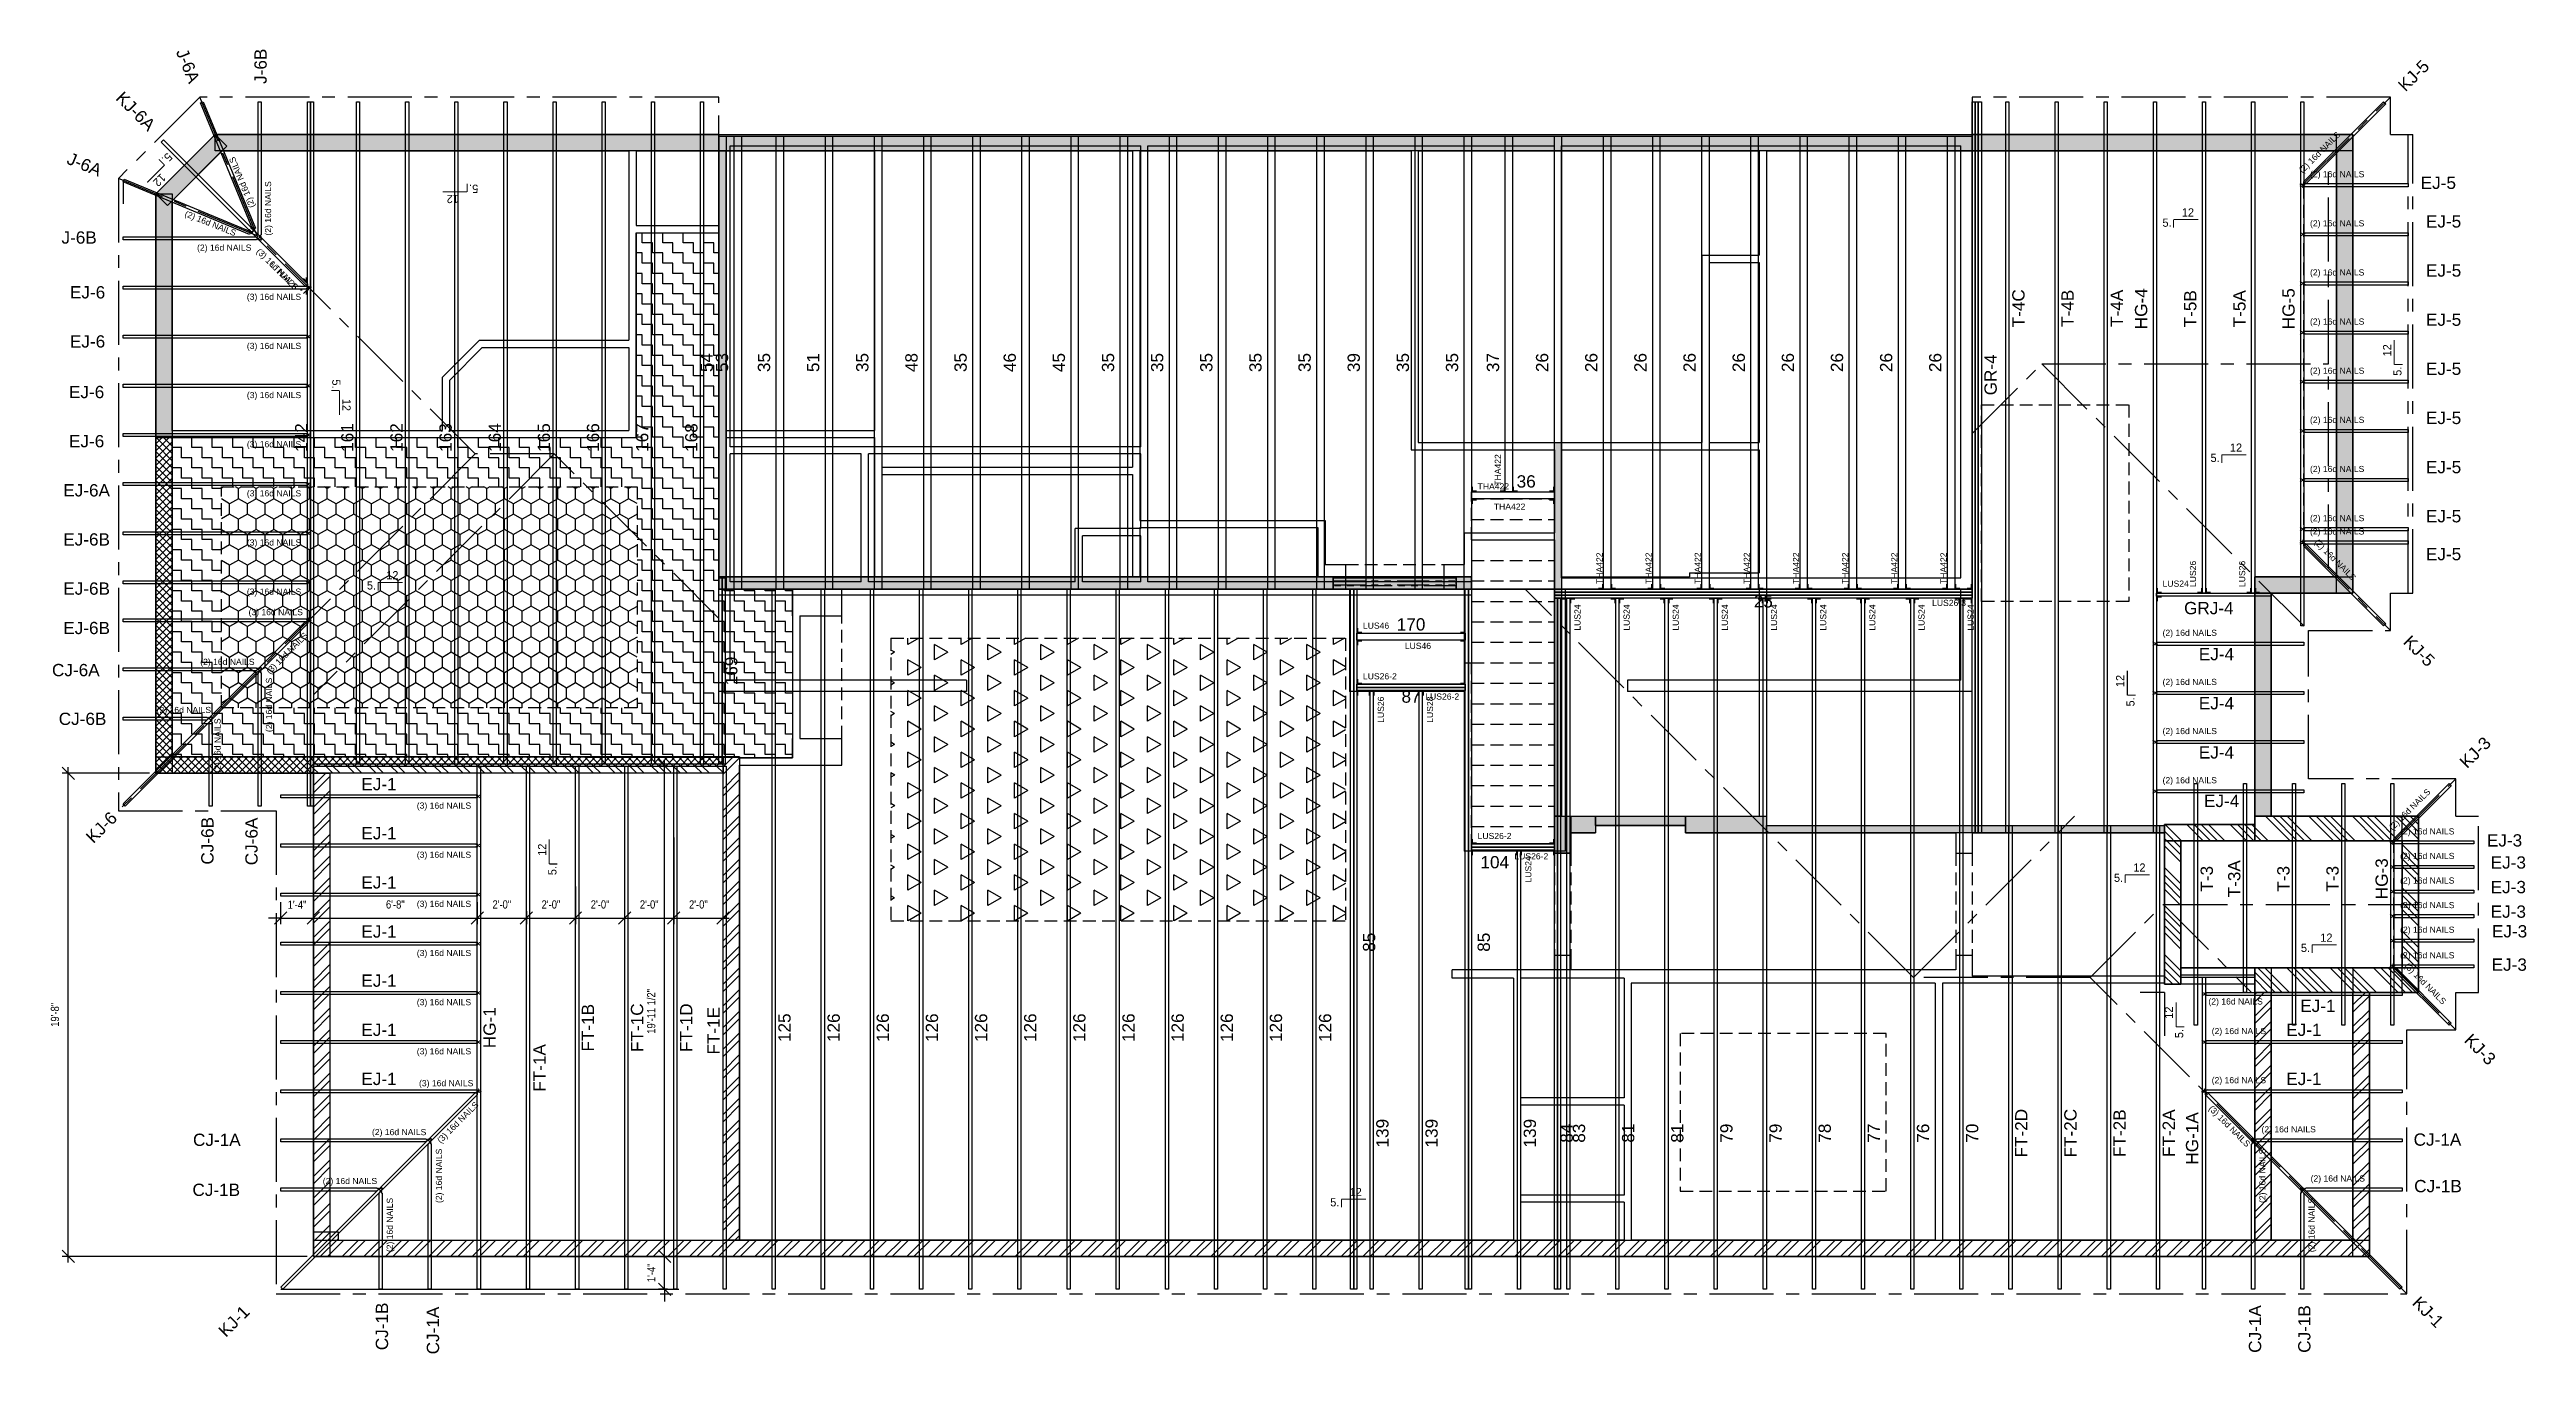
# Model space of a CAD drawing. Header units: inches. Extents: x -2265 to 1810, y 198 to 834.
# Drawn here: x 601 to 1810, y 198 to 834 of the extents above; entities that cross this region are included whole.
import ezdxf
from ezdxf.enums import TextEntityAlignment as Align

# ---------------------------------------------------------------- set-up
doc = ezdxf.new("R2010")
doc.units = ezdxf.units.IN
doc.header["$LTSCALE"] = 25
doc.header["$MEASUREMENT"] = 0
doc.header["$PDMODE"] = 34
doc.header["$PDSIZE"] = 0.08
for name, pattern in [('CENTER', [2, 1.25, -0.25, 0.25, -0.25]), ('HIDDEN', [0.375, 0.25, -0.125]), ('PHANTOM2', [1.25, 0.625, -0.125, 0.125, -0.125, 0.125, -0.125])]:
    doc.linetypes.add(name, pattern=pattern)
for name, color, linetype in [('1WEXTERIOR', 150, 'Continuous'), ('1WINTERIOR', 4, 'Continuous'), ('1WMISC', 202, 'Continuous'), ('2FBEAM', 2, 'PHANTOM2'), ('2WEXTERIOR', 192, 'Continuous'), ('2WINTERIOR', 201, 'Continuous'), ('3droof', 200, 'Continuous'), ('r_ceiling_height', 1, 'Continuous'), ('R_connectors', 150, 'Continuous'), ('R_connectors_text', 150, 'Continuous'), ('RBearing', 53, 'Continuous'), ('RDIM', 2, 'Continuous'), ('RLWorking', 32, 'Continuous'), ('RMARK', 80, 'Continuous'), ('ROOF', 7, 'CENTER'), ('RTRUSS', 30, 'Continuous')]:
    doc.layers.add(name, color=color, linetype=linetype)
doc.styles.add('Dim', font='ARIALN.TTF')
doc.styles.add('Plane', font='arial.ttf')
doc.dimstyles.new('Clearspan', dxfattribs={"dimscale": 48, "dimtxt": 0.083333, "dimasz": 0.125, "dimexe": 0.0625, "dimexo": 0.0625, "dimgap": 0.09375, "dimtad": 1, "dimtoh": 1, "dimdec": 4, "dimzin": 3, "dimdsep": 46, "dimlunit": 4, "dimtxsty": 'Dim', "dimblk": 'OBLIQUE', "dimcen": 0.09375, "dimdle": 0.0625, "dimazin": 0, "dimtfac": 1, "dimtdec": 4, "dimtix": 1, "dimtmove": 2, "dimatfit": 3, "dimfxl": 1, "dimfrac": 2, "dimtolj": 1, "dimtzin": 3, "dimarcsym": 0})

msp = doc.modelspace()

# ---------------------------------------------------------------- texts
at = {"layer": 'R_connectors_text', "color": 150, "style": 'Plane'}
for s, rotation, p in [('(2) 16d NAILS', 45, (1701.44329, 773.10282)), ('(2) 16d NAILS', 112.5, (701.84639, 758.12041)), ('(2) 16d NAILS', 90, (709.65217, 743.48597)), ('(2) 16d NAILS', 360, (1704.44329, 596.61018)), ('(2) 16d NAILS', 315, (1705.68593, 592.86018)), ('LUS26', 90, (1649.69329, 571.86018)), ('LUS26', 90, (1673.69329, 571.86018)), ('(2) 16d NAILS', 45, (1745.44329, 452.10282)), ('LUS26-2', 360, (1297.94329, 447.86018)), ('(2) 16d NAILS', 360, (1748.44329, 450.11018)), ('(2) 16d NAILS', 360, (1748.44329, 389.61018)), ('(3) 16d NAILS', 315, (1749.68593, 385.86018))]:
    msp.add_text(s, height=3, rotation=rotation, dxfattribs=at).set_placement(p, align=Align.BOTTOM_LEFT)
for s, p in [('(2) 16d NAILS', (1704.44329, 771.11018)), ('(2) 16d NAILS', (1704.44329, 747.11018)), ('(2) 16d NAILS', (1704.44329, 723.11018)), ('(2) 16d NAILS', (1704.44329, 699.11018)), ('(2) 16d NAILS', (1704.44329, 675.11018)), ('(2) 16d NAILS', (1704.44329, 651.11018)), ('(2) 16d NAILS', (1704.44329, 627.11018)), ('(2) 16d NAILS', (1704.44329, 603.11018)), ('LUS24', (1632.44329, 571.11018)), ('(2) 16d NAILS', (1632.44329, 547.11018)), ('LUS26-2', (1241.94329, 525.86018)), ('(2) 16d NAILS', (1632.44329, 523.11018)), ('(2) 16d NAILS', (1632.44329, 499.11018)), ('(2) 16d NAILS', (1748.44329, 438.11018)), ('(2) 16d NAILS', (1748.44329, 426.11018)), ('(2) 16d NAILS', (1748.44329, 414.11018)), ('(2) 16d NAILS', (1748.44329, 402.11018)), ('(2) 16d NAILS', (1656.44329, 328.61018)), ('(2) 16d NAILS', (1680.75395, 304.61018)), ('(2) 16d NAILS', (1704.75395, 280.61018))]:
    msp.add_text(s, height=3, dxfattribs=at).set_placement(p, align=Align.BOTTOM_LEFT)
for s, rotation, p in [('(2) 16d NAILS', 338.14007546, (691.99777, 745.93565)), ('(3) 16d NAILS', 315, (722.20065, 718.86018)), ('LTHJA26', 315, (722.20065, 718.86018)), ('LUS24', 90, (1345.19329, 563.36018)), ('LUS24', 90, (1369.19329, 563.36018)), ('LUS24', 90, (1393.19329, 563.36018)), ('LUS24', 90, (1417.19329, 563.36018)), ('LUS24', 90, (1441.19329, 563.36018)), ('LUS24', 90, (1465.19329, 563.36018)), ('LUS24', 90, (1489.19329, 563.36018)), ('LUS24', 90, (1513.19329, 563.36018)), ('LUS24', 90, (1537.19329, 563.36018)), ('(2) 16d NAILS', 360, (700.67823, 536.817)), ('(2) 16d NAILS', 90, (706.19329, 527.54952)), ('(2) 16d NAILS', 90, (706.19329, 527.54952)), ('LUS26', 90, (1249.19329, 518.36018)), ('LUS28', 90, (1273.19329, 518.36018)), ('(2) 16d NAILS', 90, (681.06497, 507.70127)), ('(3) 16d NAILS', 360, (806.44329, 466.61018)), ('LUS26-2', 360, (1332.44329, 441.86018)), ('LUS24', 90, (1321.19329, 440.36018)), ('(3) 16d NAILS', 360, (806.44329, 394.61018)), ('(3) 16d NAILS', 360, (806.44329, 370.61018)), ('(2) 16d NAILS', 90, (789.19329, 297.54952)), ('(2) 16d NAILS', 90, (1679.69329, 297.54952)), ('(2) 16d NAILS', 90, (765.19329, 273.54952)), ('(2) 16d NAILS', 90, (1703.69329, 273.54952))]:
    msp.add_text(s, height=3, rotation=rotation, dxfattribs=at).set_placement(p, align=Align.TOP_RIGHT)
for s, p in [('(2) 16d NAILS', (699.13263, 739.11018)), ('(2) 16d NAILS', (699.13263, 739.11018)), ('(3) 16d NAILS', (723.44329, 715.11018)), ('(3) 16d NAILS', (723.44329, 691.11018)), ('(3) 16d NAILS', (723.44329, 667.11018)), ('(3) 16d NAILS', (723.44329, 643.11018)), ('(3) 16d NAILS', (723.44329, 619.11018)), ('(3) 16d NAILS', (723.44329, 595.11018)), ('(3) 16d NAILS', (723.44329, 571.11018)), ('(3) 16d NAILS', (724.27587, 561.09731)), ('LUS26-3', (1536.44329, 565.61018)), ('(2) 16d NAILS', (679.4187, 513.30863)), ('LUS26-2', (1288.94329, 519.86018)), ('(3) 16d NAILS', (806.44329, 442.61018)), ('(3) 16d NAILS', (806.44329, 418.61018)), ('(3) 16d NAILS', (806.44329, 346.61018)), ('(3) 16d NAILS', (807.51852, 331.03581)), ('(2) 16d NAILS', (784.54501, 307.14193)), ('(2) 16d NAILS', (760.52209, 283.25762))]:
    msp.add_text(s, height=3, dxfattribs=at).set_placement(p, align=Align.TOP_RIGHT)
at = {"layer": 'R_connectors_text', "color": 1, "style": 'Plane'}
for s, rotation, p in [('THA422', 90, (1309.30516, 621.36018)), ('THA422', 90, (1358.94329, 573.36018)), ('THA422', 90, (1382.94329, 573.36018)), ('THA422', 90, (1406.94329, 573.36018)), ('THA422', 90, (1430.94329, 573.36018)), ('THA422', 90, (1454.94329, 573.36018)), ('THA422', 90, (1478.94329, 573.36018)), ('THA422', 90, (1502.94329, 573.36018)), ('THA422', 90, (1526.94329, 573.36018)), ('(3) 16d NAILS', 45, (708.15905, 529.12682)), ('(3) 16d NAILS', 45, (791.58308, 299.94774)), ('(3) 16d NAILS', 315, (1654.6659, 316.86135))]:
    msp.add_text(s, height=3, rotation=rotation, dxfattribs=at).set_placement(p)
for s, p in [('THA422', (1297.94329, 619.49831)), ('THA422', (1305.88736, 609.61018)), ('LUS46', (1241.94329, 551.49831)), ('LUS46', (1262.38736, 541.61018)), ('(2) 16d NAILS', (1632.44329, 475.99831)), ('(2) 16d NAILS', (1654.8478, 367.95224)), ('(2) 16d NAILS', (1656.44329, 353.49831))]:
    msp.add_text(s, height=3, dxfattribs=at).set_placement(p)
at = {"layer": 'RMARK', "color": 2, "style": 'Plane'}
for s, rotation, p in [('J-6A', 292, (668.18162, 826.4236)), ('J-6B', 90, (703.58475, 826.1915)), ('KJ-5', 45, (1755.01857, 821.65231)), ('KJ-6A', 315, (642.62734, 804.26746)), ('J-6A', 337.5, (617.59228, 778.27842)), ('T-4C', 90, (1562.04083, 707.97144)), ('T-4B', 90, (1586.04083, 707.97144)), ('T-4A', 90, (1610.04083, 707.97144)), ('HG-4', 90, (1621.95713, 707.76323)), ('T-5B', 90, (1645.95713, 707.76323)), ('T-5A', 90, (1669.95713, 707.76323)), ('HG-5', 90, (1693.95713, 707.76323)), ('KJ-5', 315, (1757.79947, 540.63062)), ('KJ-3', 45, (1785.12707, 491.06877)), ('KJ-6', 45, (625.84858, 454.49093)), ('CJ-6B', 90, (677.62715, 447.91976)), ('CJ-6A', 90, (699.15659, 447.60328)), ('T-3A', 90, (1667.44329, 429.35896)), ('HG-3', 90, (1739.44329, 429.35896)), ('T-3', 90, (1654.01282, 429.35896)), ('T-3', 90, (1691.44329, 429.35896)), ('T-3', 90, (1715.44329, 429.35896)), ('HG-1', 90, (815.44329, 356.61018)), ('FT-1B', 90, (863.44329, 356.61018)), ('FT-1C', 90, (887.44329, 356.61018)), ('FT-1D', 90, (911.44329, 356.61018)), ('FT-1E', 90, (924.77829, 355.14678)), ('KJ-3', 315, (1787.54871, 346.05607)), ('FT-1A', 90, (839.83242, 336.98029)), ('FT-2D', 90, (1563.44329, 305.11018)), ('FT-2C', 90, (1587.44329, 305.11018)), ('FT-2B', 90, (1611.44329, 305.11018)), ('FT-2A', 90, (1635.44329, 305.11018)), ('HG-1A', 90, (1646.85998, 302.53953)), ('KJ-1', 45, (690.55887, 213.30171)), ('CJ-1B', 90, (762.86744, 210.7541)), ('CJ-1A', 90, (787.78723, 208.73856)), ('CJ-1A', 90, (1677.58962, 209.47067)), ('CJ-1B', 90, (1701.66994, 209.47067)), ('KJ-1', 315, (1762.13826, 217.75987))]:
    msp.add_text(s, height=6, rotation=rotation, dxfattribs=at).set_placement(p, align=Align.MIDDLE_CENTER)
for s, p in [('EJ-5', (1767.11434, 769.2753)), ('EJ-5', (1769.68804, 750.43161)), ('J-6B', (614.99052, 742.5492)), ('EJ-5', (1769.68804, 726.43161)), ('EJ-6', (619.10668, 715.79876)), ('EJ-5', (1769.68804, 702.43161)), ('EJ-6', (619.10668, 691.79876)), ('EJ-5', (1769.68804, 678.43161)), ('EJ-6', (618.64577, 667.09491)), ('EJ-5', (1769.68804, 654.43161)), ('EJ-6', (618.64577, 643.09491)), ('EJ-5', (1769.68804, 630.43161)), ('EJ-6A', (618.64577, 619.09491)), ('36', (1321.67426, 623.44088)), ('EJ-5', (1769.68804, 606.43161)), ('EJ-6B', (618.64577, 595.09491)), ('EJ-5', (1769.68804, 587.93161)), ('EJ-6B', (618.64577, 571.09491)), ('GRJ-4', (1655.04457, 561.56642)), ('EJ-6B', (618.64577, 551.84491)), ('CJ-6A', (613.36848, 531.29615)), ('EJ-4', (1658.75168, 539.09193)), ('CJ-6B', (616.66763, 507.48528)), ('EJ-4', (1658.75168, 515.09193)), ('EJ-4', (1658.75168, 491.09193)), ('EJ-1', (761.44329, 475.61018)), ('EJ-4', (1661.31206, 467.39393)), ('EJ-1', (761.44329, 451.61018)), ('EJ-3', (1799.4525, 448.11749)), ('EJ-3', (1801.29906, 437.31344)), ('EJ-1', (761.44329, 427.61018)), ('EJ-3', (1801.29906, 425.31344)), ('EJ-3', (1801.29906, 413.31344)), ('EJ-1', (761.44329, 403.61018)), ('EJ-3', (1801.90624, 403.71664)), ('EJ-3', (1801.76074, 387.43195)), ('EJ-1', (761.44329, 379.61018)), ('EJ-1', (1708.29672, 367.29343)), ('EJ-1', (761.44329, 355.61018)), ('EJ-1', (1701.44329, 355.61018)), ('EJ-1', (761.44329, 331.61018)), ('EJ-1', (1701.44329, 331.61018)), ('CJ-1A', (682.23268, 301.88054)), ('CJ-1A', (1766.68676, 301.98887)), ('CJ-1B', (681.96409, 277.45426)), ('CJ-1B', (1766.95432, 279.26041))]:
    msp.add_text(s, height=6, dxfattribs=at).set_placement(p, align=Align.MIDDLE_CENTER)
at = {"layer": 'RMARK', "color": 7, "style": 'Plane'}
for s, rotation, p in [('54', 90, (921.44329, 681.48518)), ('53', 90, (928.94329, 681.48518)), ('35', 90, (949.44329, 681.48518)), ('51', 90, (973.44329, 681.48518)), ('35', 90, (997.44329, 681.48518)), ('48', 90, (1021.44329, 681.48518)), ('35', 90, (1045.44329, 681.48518)), ('46', 90, (1069.44329, 681.48518)), ('45', 90, (1093.44329, 681.48518)), ('35', 90, (1117.44329, 681.48518)), ('35', 90, (1141.44329, 681.48518)), ('35', 90, (1165.44329, 681.48518)), ('35', 90, (1189.44329, 681.48518)), ('35', 90, (1213.44329, 681.48518)), ('39', 90, (1237.44329, 681.48518)), ('35', 90, (1261.44329, 681.48518)), ('35', 90, (1285.44329, 681.48518)), ('37', 90, (1305.44329, 681.48518)), ('26', 90, (1329.44329, 681.48518)), ('26', 90, (1353.44329, 681.48518)), ('26', 90, (1377.44329, 681.48518)), ('26', 90, (1401.44329, 681.48518)), ('26', 90, (1425.44329, 681.48518)), ('26', 90, (1449.44329, 681.48518)), ('26', 90, (1473.44329, 681.48518)), ('26', 90, (1497.44329, 681.48518)), ('26', 90, (1521.44329, 681.48518)), ('GR-4', 90, (1548.45447, 675.48605)), ('142', 90, (723.44329, 644.86018)), ('161', 90, (745.94329, 644.86018)), ('162', 90, (769.94329, 644.86018)), ('163', 90, (793.94329, 644.86018)), ('164', 90, (817.94329, 644.86018)), ('165', 90, (841.94329, 644.86018)), ('166', 90, (865.94329, 644.86018)), ('167', 90, (889.94329, 644.86018)), ('168', 90, (913.94329, 644.86018)), ('169', 90, (933.44329, 530.86018)), ('104', 360, (1306.31886, 437.46536)), ('85', 90, (1244.94329, 398.36018)), ('85', 90, (1300.94329, 398.36018)), ('125', 90, (959.44329, 356.61018)), ('126', 90, (983.44329, 356.61018)), ('126', 90, (1007.44329, 356.61018)), ('126', 90, (1031.44329, 356.61018)), ('126', 90, (1055.44329, 356.61018)), ('126', 90, (1079.44329, 356.61018)), ('126', 90, (1103.44329, 356.61018)), ('126', 90, (1127.44329, 356.61018)), ('126', 90, (1151.44329, 356.61018)), ('126', 90, (1175.44329, 356.61018)), ('126', 90, (1199.44329, 356.61018)), ('126', 90, (1223.44329, 356.61018)), ('139', 90, (1251.44329, 305.11018)), ('139', 90, (1275.44329, 305.11018)), ('139', 90, (1323.44329, 305.11018)), ('84', 90, (1341.44329, 305.11018)), ('83', 90, (1347.44329, 305.11018)), ('81', 90, (1371.44329, 305.11018)), ('81', 90, (1395.44329, 305.11018)), ('79', 90, (1419.44329, 305.11018)), ('79', 90, (1443.44329, 305.11018)), ('78', 90, (1467.44329, 305.11018)), ('77', 90, (1491.44329, 305.11018)), ('76', 90, (1515.44329, 305.11018)), ('70', 90, (1539.44329, 305.11018))]:
    msp.add_text(s, height=6, rotation=rotation, dxfattribs=at).set_placement(p, align=Align.MIDDLE_CENTER)
for s, p in [('170', (1265.44329, 553.61018)), ('25', (1437.44329, 564.86018)), ('87', (1265.44329, 518.36018))]:
    msp.add_text(s, height=6, dxfattribs=at).set_placement(p, align=Align.MIDDLE_CENTER)

# ---------------------------------------------------------------- blocks, each defined once
blk = doc.blocks.new('PitchIndicator')
at = {"color": 0, "const_width": 0.5}
for points in [[(0, 0), (0, 4)], [(0, 4), (12, 4)]]:
    blk.add_lwpolyline(points, dxfattribs=at)
at = {"color": 0}
blk.add_text('12', height=4, dxfattribs=at).set_placement((4, 5.5))
blk.add_attdef('PITCH', text='', height=4, dxfattribs=at).set_placement((-1, 0.5), align=Align.RIGHT)
blk = doc.blocks.new('hanger16dNAILS')
at = {"color": 0, "const_width": 0.5}
for points in [[(1.1, -0.8), (-1.9, 1)], [(1.1, 0.8), (-1.9, -1)]]:
    blk.add_lwpolyline(points, dxfattribs=at)
blk = doc.blocks.new('hanger4.5')
at = {"color": 0, "const_width": 0.5}
for points in [[(2.5, 2.75), (0.5, 2.75), (0.5, 4.75)], [(0.5, -4.75), (0.5, -2.75), (2.5, -2.75)]]:
    blk.add_lwpolyline(points, dxfattribs=at)
blk = doc.blocks.new('hanger3.5')
at = {"color": 0, "const_width": 0.5}
for points in [[(2.5, 2.25), (0.5, 2.25), (0.5, 4.25)], [(0.5, -4.25), (0.5, -2.25), (2.5, -2.25)]]:
    blk.add_lwpolyline(points, dxfattribs=at)
blk = doc.blocks.new('hanger1.5')
at = {"color": 0, "const_width": 0.5}
for points in [[(2.5, 1.25), (0.5, 1.25), (0.5, 3.25)], [(0.5, -3.25), (0.5, -1.25), (2.5, -1.25)]]:
    blk.add_lwpolyline(points, dxfattribs=at)
blk = doc.blocks.new('hanger3.0')
at = {"color": 0, "const_width": 0.5}
for points in [[(2.5, 2), (0.5, 2), (0.5, 4)], [(0.5, -4), (0.5, -2), (2.5, -2)]]:
    blk.add_lwpolyline(points, dxfattribs=at)
blk = doc.blocks.new('_OBLIQUE')
at = {"color": 0, "linetype": 'ByBlock'}
blk.add_line((-0.5, -0.5), (0.5, 0.5), dxfattribs=at)
blk = doc.blocks.new('*D189')
at = {"layer": 'Defpoints', "color": 0, "transparency": 16777216}
for p in [(713.4, 420.9), (729.4, 420.9), (729.4, 410.2)]:
    blk.add_point(p, dxfattribs=at)
at = {"layer": 'RDIM', "color": 0, "lineweight": -2, "transparency": 16777216}
for p, q in [((713.4, 417.9), (713.4, 407.2)), ((729.4, 417.9), (729.4, 407.2)), ((713.4, 410.2), (707.4, 410.2)), ((713.4, 410.2), (729.4, 410.2)), ((729.4, 410.2), (735.4, 410.2))]:
    blk.add_line(p, q, dxfattribs=at)
at = {"layer": 'RDIM', "color": 0, "lineweight": -2, "transparency": 16777216, "xscale": 6, "yscale": 6, "zscale": 6}
blk.add_blockref('_OBLIQUE', (713.4, 410.2), dxfattribs=at)
at = {"layer": 'RDIM', "color": 0, "lineweight": -2, "transparency": 16777216, "xscale": 6, "yscale": 6, "zscale": 6, "rotation": 180}
blk.add_blockref('_OBLIQUE', (729.4, 410.2), dxfattribs=at)
at = {"layer": 'RDIM', "color": 0, "transparency": 16777216, "insert": (721.4, 416.7), "char_height": 4, "attachment_point": 5, "style": 'Dim'}
blk.add_mtext('\\A1;1\'-4"', dxfattribs=at)
blk = doc.blocks.new('*D190')
at = {"layer": 'Defpoints', "color": 0, "transparency": 16777216}
for p in [(729.4, 420.9), (809.4, 420.9), (809.4, 410.2)]:
    blk.add_point(p, dxfattribs=at)
at = {"layer": 'RDIM', "color": 0, "lineweight": -2, "transparency": 16777216}
for p, q in [((729.4, 417.9), (729.4, 407.2)), ((809.4, 417.9), (809.4, 407.2)), ((726.4, 410.2), (812.4, 410.2))]:
    blk.add_line(p, q, dxfattribs=at)
at = {"layer": 'RDIM', "color": 0, "lineweight": -2, "transparency": 16777216, "xscale": 6, "yscale": 6, "zscale": 6, "rotation": 180}
blk.add_blockref('_OBLIQUE', (729.4, 410.2), dxfattribs=at)
at = {"layer": 'RDIM', "color": 0, "lineweight": -2, "transparency": 16777216, "xscale": 6, "yscale": 6, "zscale": 6}
blk.add_blockref('_OBLIQUE', (809.4, 410.2), dxfattribs=at)
at = {"layer": 'RDIM', "color": 0, "transparency": 16777216, "insert": (769.4, 416.8), "char_height": 4, "attachment_point": 5, "style": 'Dim'}
blk.add_mtext('\\A1;6\'-8"', dxfattribs=at)
blk = doc.blocks.new('*D191')
at = {"layer": 'Defpoints', "color": 0, "transparency": 16777216}
for p in [(809.4, 420.9), (833.4, 416.6, 191.3), (833.4, 410.2)]:
    blk.add_point(p, dxfattribs=at)
at = {"layer": 'RDIM', "color": 0, "lineweight": -2, "transparency": 16777216}
for p, q in [((809.4, 417.9), (809.4, 407.2)), ((833.4, 413.6), (833.4, 407.2)), ((806.4, 410.2), (836.4, 410.2))]:
    blk.add_line(p, q, dxfattribs=at)
at = {"layer": 'RDIM', "color": 0, "lineweight": -2, "transparency": 16777216, "xscale": 6, "yscale": 6, "zscale": 6, "rotation": 180}
blk.add_blockref('_OBLIQUE', (809.4, 410.2), dxfattribs=at)
at = {"layer": 'RDIM', "color": 0, "lineweight": -2, "transparency": 16777216, "xscale": 6, "yscale": 6, "zscale": 6}
blk.add_blockref('_OBLIQUE', (833.4, 410.2), dxfattribs=at)
at = {"layer": 'RDIM', "color": 0, "transparency": 16777216, "insert": (821.4, 416.8), "char_height": 4, "attachment_point": 5, "style": 'Dim'}
blk.add_mtext('\\A1;2\'-0"', dxfattribs=at)
blk = doc.blocks.new('*D192')
at = {"layer": 'Defpoints', "color": 0, "transparency": 16777216}
for p in [(857.4, 428.6, 201.3), (833.4, 416.6, 191.3), (857.4, 410.2)]:
    blk.add_point(p, dxfattribs=at)
at = {"layer": 'RDIM', "color": 0, "lineweight": -2, "transparency": 16777216}
for p, q in [((857.4, 425.6), (857.4, 407.2)), ((833.4, 413.6), (833.4, 407.2)), ((830.4, 410.2), (860.4, 410.2))]:
    blk.add_line(p, q, dxfattribs=at)
at = {"layer": 'RDIM', "color": 0, "lineweight": -2, "transparency": 16777216, "xscale": 6, "yscale": 6, "zscale": 6, "rotation": 180}
blk.add_blockref('_OBLIQUE', (833.4, 410.2), dxfattribs=at)
at = {"layer": 'RDIM', "color": 0, "lineweight": -2, "transparency": 16777216, "xscale": 6, "yscale": 6, "zscale": 6}
blk.add_blockref('_OBLIQUE', (857.4, 410.2), dxfattribs=at)
at = {"layer": 'RDIM', "color": 0, "transparency": 16777216, "insert": (845.4, 416.8), "char_height": 4, "attachment_point": 5, "style": 'Dim'}
blk.add_mtext('\\A1;2\'-0"', dxfattribs=at)
blk = doc.blocks.new('*D193')
at = {"layer": 'Defpoints', "color": 0, "transparency": 16777216}
for p in [(881.4, 440.6, 211.3), (857.4, 428.6, 201.3), (881.4, 410.2)]:
    blk.add_point(p, dxfattribs=at)
at = {"layer": 'RDIM', "color": 0, "lineweight": -2, "transparency": 16777216}
for p, q in [((881.4, 437.6), (881.4, 407.2)), ((857.4, 425.6), (857.4, 407.2)), ((854.4, 410.2), (884.4, 410.2))]:
    blk.add_line(p, q, dxfattribs=at)
at = {"layer": 'RDIM', "color": 0, "lineweight": -2, "transparency": 16777216, "xscale": 6, "yscale": 6, "zscale": 6, "rotation": 180}
blk.add_blockref('_OBLIQUE', (857.4, 410.2), dxfattribs=at)
at = {"layer": 'RDIM', "color": 0, "lineweight": -2, "transparency": 16777216, "xscale": 6, "yscale": 6, "zscale": 6}
blk.add_blockref('_OBLIQUE', (881.4, 410.2), dxfattribs=at)
at = {"layer": 'RDIM', "color": 0, "transparency": 16777216, "insert": (869.4, 416.8), "char_height": 4, "attachment_point": 5, "style": 'Dim'}
blk.add_mtext('\\A1;2\'-0"', dxfattribs=at)
blk = doc.blocks.new('*D194')
at = {"layer": 'Defpoints', "color": 0, "transparency": 16777216}
for p in [(905.4, 452.6, 221.3), (881.4, 440.6, 211.3), (905.4, 410.2)]:
    blk.add_point(p, dxfattribs=at)
at = {"layer": 'RDIM', "color": 0, "lineweight": -2, "transparency": 16777216}
for p, q in [((905.4, 449.6), (905.4, 407.2)), ((881.4, 437.6), (881.4, 407.2)), ((878.4, 410.2), (908.4, 410.2))]:
    blk.add_line(p, q, dxfattribs=at)
at = {"layer": 'RDIM', "color": 0, "lineweight": -2, "transparency": 16777216, "xscale": 6, "yscale": 6, "zscale": 6, "rotation": 180}
blk.add_blockref('_OBLIQUE', (881.4, 410.2), dxfattribs=at)
at = {"layer": 'RDIM', "color": 0, "lineweight": -2, "transparency": 16777216, "xscale": 6, "yscale": 6, "zscale": 6}
blk.add_blockref('_OBLIQUE', (905.4, 410.2), dxfattribs=at)
at = {"layer": 'RDIM', "color": 0, "transparency": 16777216, "insert": (893.4, 416.8), "char_height": 4, "attachment_point": 5, "style": 'Dim'}
blk.add_mtext('\\A1;2\'-0"', dxfattribs=at)
blk = doc.blocks.new('*D195')
at = {"layer": 'Defpoints', "color": 0, "transparency": 16777216}
for p in [(929.4, 464.6, 231.3), (905.4, 452.6, 221.3), (929.4, 410.2)]:
    blk.add_point(p, dxfattribs=at)
at = {"layer": 'RDIM', "color": 0, "lineweight": -2, "transparency": 16777216}
for p, q in [((929.4, 461.6), (929.4, 407.2)), ((905.4, 449.6), (905.4, 407.2)), ((902.4, 410.2), (932.4, 410.2))]:
    blk.add_line(p, q, dxfattribs=at)
at = {"layer": 'RDIM', "color": 0, "lineweight": -2, "transparency": 16777216, "xscale": 6, "yscale": 6, "zscale": 6, "rotation": 180}
blk.add_blockref('_OBLIQUE', (905.4, 410.2), dxfattribs=at)
at = {"layer": 'RDIM', "color": 0, "lineweight": -2, "transparency": 16777216, "xscale": 6, "yscale": 6, "zscale": 6}
blk.add_blockref('_OBLIQUE', (929.4, 410.2), dxfattribs=at)
at = {"layer": 'RDIM', "color": 0, "transparency": 16777216, "insert": (917.4, 416.8), "char_height": 4, "attachment_point": 5, "style": 'Dim'}
blk.add_mtext('\\A1;2\'-0"', dxfattribs=at)
blk = doc.blocks.new('*D196')
at = {"layer": 'Defpoints', "color": 0, "transparency": 16777216}
for p in [(609.7, 480.9), (652.4, 480.9), (729.4, 244.9)]:
    blk.add_point(p, dxfattribs=at)
at = {"layer": 'RDIM', "color": 0, "lineweight": -2, "transparency": 16777216}
for p, q in [((609.7, 241.9), (609.7, 483.9)), ((649.4, 480.9), (606.7, 480.9)), ((726.4, 244.9), (606.7, 244.9))]:
    blk.add_line(p, q, dxfattribs=at)
at = {"layer": 'RDIM', "color": 0, "lineweight": -2, "transparency": 16777216, "xscale": 6, "yscale": 6, "zscale": 6}
for p, rotation in [((609.7, 480.9), 90), ((609.7, 244.9), 270)]:
    blk.add_blockref('_OBLIQUE', p, dxfattribs=dict(at, rotation=rotation))
at = {"layer": 'RDIM', "color": 0, "transparency": 16777216, "insert": (603.2, 362.9), "char_height": 4, "attachment_point": 5, "rotation": 90, "style": 'Dim'}
blk.add_mtext('\\A1;19\'-8"', dxfattribs=at)
blk = doc.blocks.new('*D197')
at = {"layer": 'Defpoints', "color": 0, "transparency": 16777216}
for p in [(900.9, 244.9), (905.4, 244.9), (905.4, 228.9)]:
    blk.add_point(p, dxfattribs=at)
at = {"layer": 'RDIM', "color": 0, "lineweight": -2, "transparency": 16777216}
for p, q in [((902.4, 244.9), (897.9, 244.9)), ((900.9, 244.9), (900.9, 250.9)), ((900.9, 228.9), (900.9, 244.9)), ((902.4, 228.9), (897.9, 228.9)), ((900.9, 228.9), (900.9, 222.9))]:
    blk.add_line(p, q, dxfattribs=at)
at = {"layer": 'RDIM', "color": 0, "lineweight": -2, "transparency": 16777216, "xscale": 6, "yscale": 6, "zscale": 6}
for p, rotation in [((900.9, 244.9), 270), ((900.9, 228.9), 90)]:
    blk.add_blockref('_OBLIQUE', p, dxfattribs=dict(at, rotation=rotation))
at = {"layer": 'RDIM', "color": 0, "transparency": 16777216, "insert": (894.4, 236.9), "char_height": 4, "attachment_point": 5, "rotation": 90, "style": 'Dim'}
blk.add_mtext('\\A1;1\'-4"', dxfattribs=at)
blk = doc.blocks.new('*D198')
at = {"layer": 'Defpoints', "color": 0, "transparency": 16777216}
for p in [(900.9, 484.4), (905.4, 484.4), (905.4, 244.9)]:
    blk.add_point(p, dxfattribs=at)
at = {"layer": 'RDIM', "color": 0, "lineweight": -2, "transparency": 16777216}
for p, q in [((902.4, 484.4), (897.9, 484.4)), ((900.9, 241.9), (900.9, 487.4)), ((902.4, 244.9), (897.9, 244.9))]:
    blk.add_line(p, q, dxfattribs=at)
at = {"layer": 'RDIM', "color": 0, "lineweight": -2, "transparency": 16777216, "xscale": 6, "yscale": 6, "zscale": 6}
for p, rotation in [((900.9, 484.4), 90), ((900.9, 244.9), 270)]:
    blk.add_blockref('_OBLIQUE', p, dxfattribs=dict(at, rotation=rotation))
at = {"layer": 'RDIM', "color": 0, "transparency": 16777216, "insert": (894.4, 364.6), "char_height": 4, "attachment_point": 5, "rotation": 90, "style": 'Dim'}
blk.add_mtext('\\A1;19\'-11 1/2"', dxfattribs=at)
blk = doc.blocks.new('hangerTHJA26L45')
at = {"color": 0, "const_width": 0.5}
for points in [[(-1.25, 3.9571), (-1.25, 1.9571), (-2.6642, 3.3713)], [(0.3408, 3.1692), (1.0479, 3.8764)], [(3.3713, -2.6642), (1.9571, -1.25), (3.9571, -1.25)]]:
    blk.add_lwpolyline(points, dxfattribs=at)

# ---------------------------------------------------------------- dimensions: what is measured, and where the dimension line sits
at = {"layer": 'RDIM'}
for base, p1, p2, picture, middle in [((609.70427, 480.86018), (729.44329, 244.86018), (652.44329, 480.86018), '*D196', (603.16198, 362.86018)), ((900.94001, 484.36018), (905.44329, 244.86018), (905.44329, 484.36018), '*D198', (894.3718, 364.61018)), ((900.94001, 244.86018), (905.44329, 228.86018), (905.44329, 244.86018), '*D197', (894.43183, 236.86018))]:
    dim = msp.add_linear_dim(base=base, p1=p1, p2=p2, angle=90, dimstyle='Clearspan', dxfattribs=at)
    dim.commit()
    dim.dimension.update_dxf_attribs({"geometry": picture, "text_midpoint": middle})
for base, p1, p2, picture, middle in [((929.44329, 410.22772), (905.44329, 452.61018, 221.3125), (929.44329, 464.61018, 231.3125), '*D195', (917.44329, 416.77001)), ((905.44329, 410.22772), (881.44329, 440.61018, 211.3125), (905.44329, 452.61018, 221.3125), '*D194', (893.44329, 416.77001)), ((881.44329, 410.22772), (857.44329, 428.61018, 201.3125), (881.44329, 440.61018, 211.3125), '*D193', (869.44329, 416.77001)), ((857.44329, 410.22772), (833.44329, 416.61018, 191.3125), (857.44329, 428.61018, 201.3125), '*D192', (845.44329, 416.77001)), ((729.44329, 410.22772), (713.44329, 420.86018), (729.44329, 420.86018), '*D189', (721.44329, 416.7359)), ((809.44329, 410.22772), (729.44329, 420.86018), (809.44329, 420.86018), '*D190', (769.44329, 416.77001)), ((833.44329, 410.22772), (809.44329, 420.86018), (833.44329, 416.61018, 191.3125), '*D191', (821.44329, 416.77001))]:
    dim = msp.add_linear_dim(base=base, p1=p1, p2=p2, dimstyle='Clearspan', dxfattribs=at)
    dim.commit()
    dim.dimension.update_dxf_attribs({"geometry": picture, "text_midpoint": middle})

# ---------------------------------------------------------------- hatches: boundary and pattern name
at = {"layer": '1WMISC'}
h = msp.add_hatch(dxfattribs=at)
h.set_pattern_fill('DOTS', color=2, scale=20, angle=90)
h.paths.add_polyline_path([(1685.44329, 459.86018), (1677.44329, 459.86018), (1677.44329, 576.86018), (1717.44329, 576.86018), (1717.44329, 784.86018), (684.757, 784.86018), (660.44329, 760.54647), (660.44329, 644.86018), (652.44329, 644.86018), (652.44329, 763.86018), (681.44329, 792.86018), (1725.44329, 792.86018), (1725.44329, 568.86018), (1685.44329, 568.86018)])
h = msp.add_hatch(dxfattribs=at)
h.set_pattern_fill('DOTS', color=2, scale=20, angle=90)
h.paths.add_polyline_path([(927.44329, 784.86018), (927.44329, 570.86018), (1294.94329, 570.86018), (1294.94329, 576.86018), (930.94329, 576.86018), (930.94329, 784.86018)])
h = msp.add_hatch(dxfattribs=at)
h.set_pattern_fill('ANSI37', color=3, scale=20, angle=90)
h.paths.add_polyline_path([(652.44329, 644.86018), (652.44329, 480.86018), (729.44329, 480.86018), (729.44329, 488.86018), (660.44329, 488.86018), (660.44329, 644.86018)])
h = msp.add_hatch(dxfattribs=at)
h.set_pattern_fill('DOTS', color=2, scale=20, angle=90)
h.paths.add_polyline_path([(1633.44329, 451.86018), (1399.44329, 451.86018), (1399.44329, 455.36018), (1355.44329, 455.36018), (1355.44329, 451.86018), (1343.44329, 451.86018), (1343.44329, 441.86018), (1335.44329, 441.86018), (1335.44329, 642.36018), (1338.94329, 642.36018), (1338.94329, 459.86018), (1438.94329, 459.86018), (1438.94329, 455.36018), (1633.44329, 455.36018)])
h = msp.add_hatch(dxfattribs=at)
h.set_pattern_fill('ANSI32', color=256, scale=20)
h.paths.add_polyline_path([(1677.44329, 252.86018), (1677.44329, 244.86018), (729.44329, 244.86018), (729.44329, 480.86018), (737.44329, 480.86018), (737.44329, 256.86018), (741.44329, 256.86018), (741.44329, 252.86018), (929.44329, 252.86018), (929.44329, 488.86018), (937.44329, 488.86018), (937.44329, 252.86018)])
h = msp.add_hatch(dxfattribs=at)
h.set_pattern_fill('ANSI37', color=3, scale=20, angle=90)
h.paths.add_polyline_path([(729.44329, 488.86018), (729.44329, 484.36018), (929.44329, 484.36018), (929.44329, 488.86018)])
h = msp.add_hatch(dxfattribs=at)
h.set_pattern_fill('ANSI32', color=256, scale=20, angle=90)
h.paths.add_polyline_path([(729.44329, 480.86018), (729.44329, 484.36018), (929.44329, 484.36018), (929.44329, 480.86018)])
h = msp.add_hatch(dxfattribs=at)
h.set_pattern_fill('ANSI34', color=1, scale=20, angle=90)
h.paths.add_polyline_path([(1677.44329, 373.86018), (1757.44329, 373.86018), (1757.44329, 459.86018), (1677.44329, 459.86018), (1677.44329, 455.86018), (1633.44329, 455.86018), (1633.44329, 377.86018), (1641.44329, 377.86018), (1641.44329, 447.86018), (1749.44329, 447.86018), (1749.44329, 385.86018), (1677.44329, 385.86018)])
h = msp.add_hatch(dxfattribs=at)
h.set_pattern_fill('ANSI32', color=256, scale=20)
h.paths.add_polyline_path([(1677.44329, 373.86018), (1677.44329, 244.86018), (1733.44329, 244.86018), (1733.44329, 373.86018), (1725.44329, 373.86018), (1725.44329, 252.86018), (1685.44329, 252.86018), (1685.44329, 373.86018)])
at = {"layer": 'r_ceiling_height'}
h = msp.add_hatch(dxfattribs=at)
h.set_pattern_fill('ZIGZAG', color=256, scale=40, angle=90)
h.set_pattern_definition([(90, (0, 0), (-5, 5), [5, -5]), (180, (3e-16, 5), (-5, -5), [5, -5])])
h.paths.add_polyline_path([(927.44329, 570.86018), (927.44329, 744.86018), (886.94329, 744.86018), (886.94329, 644.86018), (660.44329, 644.86018), (660.44329, 488.86018), (729.44329, 488.86018), (929.44329, 488.86018), (937.44329, 488.86018), (937.44329, 488.40308), (963.44329, 488.36018), (963.44329, 570.86018)])
h.paths.add_polyline_path([(887.44329, 512.86018), (684.44329, 512.86018), (684.44329, 620.86018), (887.44329, 620.86018)], flags=16)
h = msp.add_hatch(dxfattribs=at)
h.set_pattern_fill('HONEY', color=90, scale=40, angle=90)
h.paths.add_polyline_path([(684.44329, 620.86018), (684.44329, 512.86018), (887.44329, 512.86018), (887.44329, 620.86018)])
h = msp.add_hatch(dxfattribs=at)
h.set_pattern_fill('TRIANG', color=90, scale=40, angle=90)
h.paths.add_polyline_path([(1233.44329, 408.86018), (1233.44329, 546.86018), (1011.44329, 546.86018), (1011.44329, 408.86018)])

# ---------------------------------------------------------------- linework, layer by layer
at = {"layer": '1WEXTERIOR'}
for p, q in [((652.44329, 763.86018), (681.44329, 792.86018)), ((681.44329, 792.86018), (1725.44329, 792.86018)), ((1725.44329, 792.86018), (1725.44329, 568.86018)), ((660.44329, 760.54647), (684.757, 784.86018)), ((684.757, 784.86018), (883.44329, 784.86018)), ((886.94329, 784.86018), (927.44329, 784.86018)), ((930.94329, 784.86018), (1003.44329, 784.86018)), ((1006.94329, 784.86018), (1129.44329, 784.86018)), ((1132.94329, 784.86018), (1265.44329, 784.86018)), ((1268.94329, 784.86018), (1435.44329, 784.86018)), ((1438.94329, 784.86018), (1717.44329, 784.86018)), ((1717.44329, 784.86018), (1717.44329, 576.86018)), ((652.44329, 480.86018), (652.44329, 763.86018)), ((660.44329, 648.36018), (660.44329, 760.54647)), ((660.44329, 488.86018), (660.44329, 644.86018)), ((1717.44329, 576.86018), (1677.44329, 576.86018)), ((1677.44329, 576.86018), (1677.44329, 455.86018)), ((1725.44329, 568.86018), (1685.44329, 568.86018)), ((1685.44329, 568.86018), (1685.44329, 459.86018)), ((937.44329, 488.86018), (660.44329, 488.86018)), ((937.44329, 488.36018), (937.44329, 488.86018)), ((937.44329, 252.86018), (937.44329, 484.86018)), ((929.44329, 480.86018), (652.44329, 480.86018)), ((729.44329, 480.86018), (729.44329, 244.86018)), ((737.44329, 480.86018), (737.44329, 256.86018)), ((929.44329, 252.86018), (929.44329, 480.86018)), ((1685.44329, 459.86018), (1757.44329, 459.86018)), ((1757.44329, 459.86018), (1757.44329, 373.86018)), ((1633.44329, 455.86018), (1633.44329, 455.36018)), ((1633.44329, 455.86018), (1677.44329, 455.86018)), ((1633.44329, 451.86018), (1633.44329, 381.86018)), ((1641.44329, 447.86018), (1749.44329, 447.86018)), ((1641.44329, 447.86018), (1641.44329, 385.86018)), ((1749.44329, 447.86018), (1749.44329, 385.86018)), ((1633.44329, 378.36018), (1633.44329, 377.86018)), ((1677.44329, 377.86018), (1633.44329, 377.86018)), ((1685.44329, 385.86018), (1641.44329, 385.86018)), ((1677.44329, 377.86018), (1677.44329, 252.86018)), ((1685.44329, 385.86018), (1685.44329, 252.86018)), ((1749.44329, 385.86018), (1725.44329, 385.86018)), ((1725.44329, 385.86018), (1725.44329, 252.86018)), ((1757.44329, 373.86018), (1733.44329, 373.86018)), ((1733.44329, 373.86018), (1733.44329, 244.86018)), ((729.44329, 256.86018), (741.44329, 256.86018)), ((741.44329, 256.86018), (741.44329, 252.86018)), ((729.44329, 244.86018), (929.44329, 244.86018)), ((741.44329, 252.86018), (929.44329, 252.86018)), ((1733.44329, 244.86018), (929.44329, 244.86018)), ((1315.44329, 252.86018), (937.44329, 252.86018)), ((1369.44329, 252.86018), (1318.94329, 252.86018)), ((1521.44329, 252.86018), (1372.94329, 252.86018)), ((1677.44329, 252.86018), (1524.94329, 252.86018)), ((1725.44329, 252.86018), (1685.44329, 252.86018))]:
    msp.add_line(p, q, dxfattribs=at)
at = {"layer": '1WEXTERIOR', "linetype": 'HIDDEN'}
msp.add_line((1725.44329, 385.86018), (1685.44329, 385.86018), dxfattribs=at)
at = {"layer": '1WINTERIOR'}
for p, q in [((883.44329, 784.86018), (883.44329, 692.36018)), ((886.94329, 784.86018), (886.94329, 748.36018)), ((927.44329, 784.86018), (927.44329, 748.36018)), ((930.94329, 784.86018), (930.94329, 648.36018)), ((1003.44329, 784.86018), (1003.44329, 648.36018)), ((1006.94329, 784.86018), (1006.94329, 630.36018)), ((1129.44329, 784.86018), (1129.44329, 630.36018)), ((1132.94329, 784.86018), (1132.94329, 604.36018)), ((1265.44329, 784.86018), (1265.44329, 638.86018)), ((1268.94329, 784.86018), (1268.94329, 642.36018)), ((1435.44329, 784.86018), (1435.44329, 733.86018)), ((1438.94329, 784.86018), (1438.94329, 455.36018)), ((886.94329, 748.36018), (927.44329, 748.36018)), ((886.94329, 744.86018), (927.44329, 744.86018)), ((886.94329, 744.86018), (886.94329, 644.86018)), ((927.44329, 744.86018), (927.44329, 570.86018)), ((1407.44329, 733.86018), (1407.44329, 642.36018)), ((1407.44329, 733.86018), (1435.44329, 733.86018)), ((1410.94329, 730.36018), (1410.94329, 642.36018)), ((1410.94329, 730.36018), (1435.44329, 730.36018)), ((1435.44329, 730.36018), (1435.44329, 642.36018)), ((792.44329, 674.36018), (810.44329, 692.36018)), ((810.44329, 692.36018), (883.44329, 692.36018)), ((795.94329, 672.91043), (811.89304, 688.86018)), ((811.89304, 688.86018), (883.44329, 688.86018)), ((883.44329, 688.86018), (883.44329, 648.36018)), ((792.44329, 648.36018), (792.44329, 674.36018)), ((795.94329, 648.36018), (795.94329, 672.91043)), ((660.44329, 648.36018), (792.44329, 648.36018)), ((660.44329, 644.86018), (886.94329, 644.86018)), ((795.94329, 648.36018), (883.44329, 648.36018)), ((930.94329, 648.36018), (1003.44329, 648.36018)), ((930.94329, 644.86018), (1003.44329, 644.86018)), ((930.94329, 644.86018), (930.94329, 576.86018)), ((1003.44329, 644.86018), (1003.44329, 576.86018)), ((1268.94329, 642.36018), (1407.44329, 642.36018)), ((1410.94329, 642.36018), (1435.44329, 642.36018)), ((1006.94329, 630.36018), (1129.44329, 630.36018)), ((1265.44329, 638.86018), (1335.44329, 638.86018)), ((1335.44329, 638.86018), (1335.44329, 598.36018)), ((1338.94329, 638.86018), (1338.94329, 576.86018)), ((1338.94329, 638.86018), (1435.44329, 638.86018)), ((1435.44329, 638.86018), (1435.44329, 578.86018)), ((1006.94329, 626.86018), (1129.44329, 626.86018)), ((1006.94329, 626.86018), (1006.94329, 576.86018)), ((1129.44329, 626.86018), (1129.44329, 576.86018)), ((1132.94329, 604.36018), (1223.44329, 604.36018)), ((1132.94329, 600.86018), (1219.94329, 600.86018)), ((1132.94329, 600.86018), (1132.94329, 576.86018)), ((1219.94329, 600.86018), (1219.94329, 576.86018)), ((1223.44329, 604.36018), (1223.44329, 582.86018)), ((1291.44329, 598.36018), (1291.44329, 582.86018)), ((1291.44329, 598.36018), (1335.44329, 598.36018)), ((1294.94329, 594.86018), (1294.94329, 534.86018)), ((1294.94329, 594.86018), (1335.44329, 594.86018)), ((1335.44329, 594.86018), (1335.44329, 441.86018)), ((1223.44329, 582.86018), (1233.44329, 582.86018)), ((1233.44329, 582.86018), (1233.44329, 570.86018)), ((1281.44329, 582.86018), (1281.44329, 570.86018)), ((1281.44329, 582.86018), (1291.44329, 582.86018)), ((927.44329, 570.86018), (963.44329, 570.86018)), ((930.94329, 576.86018), (1003.44329, 576.86018)), ((963.44329, 557.86018), (963.44329, 570.86018)), ((987.44329, 557.86018), (987.44329, 570.86018)), ((987.44329, 570.86018), (1233.44329, 570.86018)), ((1006.94329, 576.86018), (1129.44329, 576.86018)), ((1132.94329, 576.86018), (1219.94329, 576.86018)), ((1281.44329, 570.86018), (1291.44329, 570.86018)), ((1291.44329, 570.86018), (1291.44329, 534.86018)), ((1338.94329, 576.86018), (1401.44329, 576.86018)), ((1338.94329, 570.86018), (1435.44329, 570.86018)), ((1338.94329, 570.86018), (1338.94329, 459.86018)), ((1401.44329, 578.86018), (1435.44329, 578.86018)), ((1401.44329, 578.86018), (1401.44329, 576.86018)), ((1435.44329, 570.86018), (1435.44329, 459.86018)), ((963.44329, 557.86018), (963.44329, 497.86018)), ((966.94329, 557.86018), (987.44329, 557.86018)), ((966.94329, 557.86018), (966.94329, 497.86018)), ((1291.44329, 534.86018), (1294.94329, 534.86018)), ((963.44329, 488.36018), (963.44329, 497.86018)), ((966.94329, 497.86018), (987.44329, 497.86018)), ((987.44329, 484.86018), (987.44329, 497.86018)), ((937.44329, 488.36018), (963.44329, 488.36018)), ((937.44329, 484.86018), (987.44329, 484.86018)), ((1338.94329, 459.86018), (1435.44329, 459.86018)), ((1343.44329, 451.86018), (1355.44329, 451.86018)), ((1343.44329, 451.86018), (1343.44329, 441.86018)), ((1355.44329, 455.36018), (1355.44329, 451.86018)), ((1355.44329, 455.36018), (1399.44329, 455.36018)), ((1399.44329, 455.36018), (1399.44329, 451.86018)), ((1399.44329, 451.86018), (1531.44329, 451.86018)), ((1438.94329, 455.36018), (1633.44329, 455.36018)), ((1531.44329, 451.86018), (1531.44329, 441.86018)), ((1539.44329, 451.86018), (1539.44329, 441.86018)), ((1539.44329, 451.86018), (1633.44329, 451.86018)), ((1335.44329, 441.86018), (1343.44329, 441.86018)), ((1531.44329, 441.86018), (1539.44329, 441.86018)), ((1343.44329, 391.86018), (1335.44329, 391.86018)), ((1335.44329, 391.86018), (1335.44329, 384.86018)), ((1343.44329, 391.86018), (1343.44329, 384.86018)), ((1539.44329, 391.86018), (1531.44329, 391.86018)), ((1531.44329, 391.86018), (1531.44329, 384.86018)), ((1539.44329, 391.86018), (1539.44329, 381.86018)), ((1531.44329, 384.86018), (1285.44329, 384.86018)), ((1285.44329, 380.86018), (1285.44329, 384.86018)), ((1315.44329, 380.86018), (1285.44329, 380.86018)), ((1315.44329, 380.86018), (1315.44329, 252.86018)), ((1318.94329, 380.86018), (1318.94329, 322.36018)), ((1369.44329, 380.86018), (1318.94329, 380.86018)), ((1369.44329, 380.86018), (1369.44329, 322.36018)), ((1372.94329, 378.36018), (1372.94329, 252.86018)), ((1521.44329, 378.36018), (1372.94329, 378.36018)), ((1521.44329, 378.36018), (1521.44329, 252.86018)), ((1633.44329, 378.36018), (1524.94329, 378.36018)), ((1524.94329, 378.36018), (1524.94329, 252.86018)), ((1633.44329, 381.86018), (1539.44329, 381.86018)), ((1369.44329, 322.36018), (1318.94329, 322.36018)), ((1369.44329, 318.86018), (1318.94329, 318.86018)), ((1318.94329, 318.86018), (1318.94329, 274.86018)), ((1369.44329, 318.86018), (1369.44329, 274.86018)), ((1369.44329, 274.86018), (1318.94329, 274.86018)), ((1369.44329, 271.36018), (1318.94329, 271.36018)), ((1318.94329, 271.36018), (1318.94329, 252.86018)), ((1369.44329, 271.36018), (1369.44329, 252.86018))]:
    msp.add_line(p, q, dxfattribs=at)
at = {"layer": '1WINTERIOR', "linetype": 'HIDDEN'}
for p, q in [((684.44329, 512.86018), (684.44329, 620.86018)), ((684.44329, 620.86018), (887.44329, 620.86018)), ((887.44329, 620.86018), (887.44329, 512.86018)), ((1294.94329, 614.86018), (1335.44329, 614.86018)), ((1294.94329, 594.86018), (1294.94329, 614.86018)), ((1294.94329, 604.86018), (1335.44329, 604.86018)), ((1233.44329, 582.86018), (1281.44329, 582.86018)), ((1294.94329, 584.86018), (1335.44329, 584.86018)), ((1233.44329, 570.86018), (1281.44329, 570.86018)), ((1294.94329, 574.86018), (1335.44329, 574.86018)), ((987.44329, 497.86018), (987.44329, 557.86018)), ((1294.94329, 564.86018), (1335.44329, 564.86018)), ((1011.44329, 546.86018), (1011.44329, 408.86018)), ((1011.44329, 546.86018), (1233.44329, 546.86018)), ((1233.44329, 546.86018), (1233.44329, 408.86018)), ((1294.94329, 554.86018), (1335.44329, 554.86018)), ((1294.94329, 544.86018), (1335.44329, 544.86018)), ((1294.94329, 534.86018), (1335.44329, 534.86018)), ((1294.94329, 444.86018), (1294.94329, 534.86018)), ((1294.94329, 524.86018), (1335.44329, 524.86018)), ((887.44329, 512.86018), (684.44329, 512.86018)), ((1294.94329, 514.86018), (1335.44329, 514.86018)), ((1294.94329, 504.86018), (1335.44329, 504.86018)), ((1294.94329, 494.86018), (1335.44329, 494.86018)), ((1294.94329, 484.86018), (1335.44329, 484.86018)), ((1294.94329, 474.86018), (1335.44329, 474.86018)), ((1294.94329, 464.86018), (1335.44329, 464.86018)), ((1294.94329, 454.86018), (1335.44329, 454.86018)), ((1294.94329, 444.86018), (1335.44329, 444.86018)), ((1335.44329, 441.86018), (1335.44329, 391.86018)), ((1343.44329, 441.86018), (1343.44329, 391.86018)), ((1531.44329, 441.86018), (1531.44329, 391.86018)), ((1539.44329, 441.86018), (1539.44329, 391.86018)), ((1011.44329, 408.86018), (1233.44329, 408.86018))]:
    msp.add_line(p, q, dxfattribs=at)
for points in [[(1615.94329, 564.86018), (1543.94329, 564.86018), (1543.94329, 660.86018), (1615.94329, 660.86018)], [(1396.94329, 276.86018), (1497.44329, 276.86018), (1497.44329, 353.86018), (1396.94329, 353.86018)]]:
    msp.add_lwpolyline(points, close=True, dxfattribs=at)
at = {"layer": '1WMISC', "color": 2}
for points in [[(1685.44329, 459.86018), (1677.44329, 459.86018), (1677.44329, 576.86018), (1717.44329, 576.86018), (1717.44329, 784.86018), (684.757, 784.86018), (660.44329, 760.54647), (660.44329, 644.86018), (652.44329, 644.86018), (652.44329, 763.86018), (681.44329, 792.86018), (1725.44329, 792.86018), (1725.44329, 568.86018), (1685.44329, 568.86018)], [(927.44329, 784.86018), (927.44329, 570.86018), (1294.94329, 570.86018), (1294.94329, 576.86018), (930.94329, 576.86018), (930.94329, 784.86018)], [(1633.44329, 451.86018), (1399.44329, 451.86018), (1399.44329, 455.36018), (1355.44329, 455.36018), (1355.44329, 451.86018), (1343.44329, 451.86018), (1343.44329, 441.86018), (1335.44329, 441.86018), (1335.44329, 642.36018), (1338.94329, 642.36018), (1338.94329, 459.86018), (1438.94329, 459.86018), (1438.94329, 455.36018), (1633.44329, 455.36018)]]:
    msp.add_lwpolyline(points, close=True, dxfattribs=at)
at = {"layer": '1WMISC', "color": 3}
for points in [[(652.44329, 644.86018), (652.44329, 480.86018), (729.44329, 480.86018), (729.44329, 488.86018), (660.44329, 488.86018), (660.44329, 644.86018)], [(729.44329, 488.86018), (729.44329, 484.36018), (929.44329, 484.36018), (929.44329, 488.86018)]]:
    msp.add_lwpolyline(points, close=True, dxfattribs=at)
at = {"layer": '1WMISC'}
for points in [[(1677.44329, 252.86018), (1677.44329, 244.86018), (729.44329, 244.86018), (729.44329, 480.86018), (737.44329, 480.86018), (737.44329, 256.86018), (741.44329, 256.86018), (741.44329, 252.86018), (929.44329, 252.86018), (929.44329, 488.86018), (937.44329, 488.86018), (937.44329, 252.86018)], [(729.44329, 480.86018), (729.44329, 484.36018), (929.44329, 484.36018), (929.44329, 480.86018)], [(1677.44329, 373.86018), (1677.44329, 244.86018), (1733.44329, 244.86018), (1733.44329, 373.86018), (1725.44329, 373.86018), (1725.44329, 252.86018), (1685.44329, 252.86018), (1685.44329, 373.86018)]]:
    msp.add_lwpolyline(points, close=True, dxfattribs=at)
at = {"layer": '1WMISC', "color": 1}
msp.add_lwpolyline([(1677.44329, 373.86018), (1757.44329, 373.86018), (1757.44329, 459.86018), (1677.44329, 459.86018), (1677.44329, 455.86018), (1633.44329, 455.86018), (1633.44329, 377.86018), (1641.44329, 377.86018), (1641.44329, 447.86018), (1749.44329, 447.86018), (1749.44329, 385.86018), (1677.44329, 385.86018)], close=True, dxfattribs=at)
at = {"layer": '2FBEAM'}
for points in [[(1227.44329, 574.86018), (1287.44329, 574.86018), (1287.44329, 576.36018), (1227.44329, 576.36018)], [(1227.44329, 572.86018), (1287.44329, 572.86018), (1287.44329, 574.36018), (1227.44329, 574.36018)], [(1227.44329, 570.86018), (1287.44329, 570.86018), (1287.44329, 572.36018), (1227.44329, 572.36018)]]:
    msp.add_lwpolyline(points, close=True, dxfattribs=at)
at = {"layer": '2WEXTERIOR'}
for p, q in [((927.44329, 520.86018), (927.44329, 792.86018)), ((927.44329, 792.86018), (1539.44329, 792.86018)), ((932.94329, 787.36018), (1133.44329, 787.36018)), ((932.94329, 640.36018), (932.94329, 787.36018)), ((1136.94329, 787.36018), (1335.44329, 787.36018)), ((1338.94329, 787.36018), (1533.94329, 787.36018)), ((1533.94329, 576.36018), (1533.94329, 787.36018)), ((1539.44329, 520.86018), (1539.44329, 792.86018)), ((932.94329, 574.36018), (932.94329, 636.86018)), ((932.94329, 526.36018), (932.94329, 570.86018)), ((1533.94329, 526.36018), (1533.94329, 570.86018)), ((1048.25865, 520.86018), (927.44329, 520.86018)), ((1048.25865, 526.36018), (932.94329, 526.36018)), ((1048.25865, 526.36018), (1048.25865, 520.86018)), ((1533.94329, 526.36018), (1371.09329, 526.36018)), ((1371.09329, 526.36018), (1371.09329, 520.86018)), ((1539.44329, 520.86018), (1371.09329, 520.86018)), ((1340.94329, 442.86018), (1291.44329, 442.86018)), ((1335.44329, 446.36018), (1294.94329, 446.36018))]:
    msp.add_line(p, q, dxfattribs=at)
at = {"layer": '2WINTERIOR'}
for p, q in [((1133.44329, 640.36018), (1133.44329, 787.36018)), ((1136.94329, 574.36018), (1136.94329, 787.36018)), ((1335.44329, 446.36018), (1335.44329, 787.36018)), ((1338.94329, 576.36018), (1338.94329, 787.36018)), ((1133.44329, 640.36018), (932.94329, 640.36018)), ((996.94329, 636.86018), (932.94329, 636.86018)), ((996.94329, 574.36018), (996.94329, 636.86018)), ((1133.44329, 636.86018), (1000.44329, 636.86018)), ((1000.44329, 574.36018), (1000.44329, 636.86018)), ((1133.44329, 600.36018), (1133.44329, 636.86018)), ((1101.44329, 574.36018), (1101.44329, 600.36018)), ((1133.44329, 600.36018), (1101.44329, 600.36018)), ((1104.94329, 574.36018), (1104.94329, 596.86018)), ((1133.44329, 596.86018), (1104.94329, 596.86018)), ((1133.44329, 574.36018), (1133.44329, 596.86018)), ((996.94329, 574.36018), (932.94329, 574.36018)), ((1235.44329, 570.86018), (932.94329, 570.86018)), ((1101.44329, 574.36018), (1000.44329, 574.36018)), ((1133.44329, 574.36018), (1104.94329, 574.36018)), ((1294.94329, 574.36018), (1136.94329, 574.36018)), ((1235.44329, 570.86018), (1235.44329, 520.86018)), ((1291.44329, 570.86018), (1238.94329, 570.86018)), ((1238.94329, 570.86018), (1238.94329, 524.36018)), ((1291.44329, 570.86018), (1291.44329, 524.36018)), ((1294.94329, 574.36018), (1294.94329, 446.36018)), ((1338.94329, 576.36018), (1533.94329, 576.36018)), ((1340.94329, 442.86018), (1340.94329, 570.86018)), ((1340.94329, 570.86018), (1533.94329, 570.86018)), ((1291.44329, 520.86018), (1235.44329, 520.86018)), ((1291.44329, 524.36018), (1238.94329, 524.36018)), ((1291.44329, 520.86018), (1291.44329, 442.86018))]:
    msp.add_line(p, q, dxfattribs=at)
at = {"layer": '3droof'}
for q in [(1621.56597, 373.86018), (1633.44329, 352.67514)]:
    msp.add_line((1633.44329, 373.86018), q, dxfattribs=at)
at = {"layer": 'r_ceiling_height'}
msp.add_lwpolyline([(660.44329, 488.86018), (660.44329, 644.86018), (886.94329, 644.86018), (886.94329, 744.86018), (927.44329, 744.86018), (927.44329, 570.86018), (963.44329, 570.86018), (963.44329, 488.36018)], close=True, dxfattribs=at)
at = {"layer": 'RBearing', "color": 53}
for points in [[(687.10015, 787.20332), (658.10015, 758.20332), (652.44329, 763.86018), (681.44329, 792.86018)], [(927.44329, 784.86018), (681.44329, 784.86018), (681.44329, 792.86018), (927.44329, 792.86018)], [(1539.44329, 784.86018), (927.44329, 784.86018), (927.44329, 792.86018), (1539.44329, 792.86018)], [(1725.44329, 784.86018), (1539.44329, 784.86018), (1539.44329, 792.86018), (1725.44329, 792.86018)], [(1717.44329, 568.86018), (1717.44329, 792.86018), (1725.44329, 792.86018), (1725.44329, 568.86018)], [(930.94329, 784.86018), (930.94329, 576.86018), (927.44329, 576.86018), (927.44329, 784.86018)], [(660.44329, 763.86018), (660.44329, 644.86018), (652.44329, 644.86018), (652.44329, 763.86018)], [(660.44329, 644.86018), (660.44329, 480.86018), (652.44329, 480.86018), (652.44329, 644.86018)], [(1335.44329, 459.86018), (1335.44329, 642.36018), (1338.94329, 642.36018), (1338.94329, 459.86018)], [(927.44329, 576.86018), (1294.94329, 576.86018), (1294.94329, 570.86018), (927.44329, 570.86018)], [(1677.44329, 576.86018), (1725.44329, 576.86018), (1725.44329, 568.86018), (1677.44329, 568.86018)], [(1677.44329, 459.86018), (1677.44329, 568.86018), (1685.44329, 568.86018), (1685.44329, 459.86018)], [(652.44329, 488.86018), (729.44329, 488.86018), (729.44329, 480.86018), (652.44329, 480.86018)], [(929.44329, 485.36018), (729.44329, 485.36018), (729.44329, 488.86018), (929.44329, 488.86018)], [(729.44329, 484.36018), (929.44329, 484.36018), (929.44329, 480.86018), (729.44329, 480.86018)], [(937.44329, 488.86018), (937.44329, 252.86018), (929.44329, 252.86018), (929.44329, 488.86018)], [(737.44329, 480.86018), (737.44329, 244.86018), (729.44329, 244.86018), (729.44329, 480.86018)], [(1343.44329, 459.86018), (1343.44329, 441.86018), (1335.44329, 441.86018), (1335.44329, 459.86018)], [(1355.44329, 451.86018), (1343.44329, 451.86018), (1343.44329, 459.86018), (1355.44329, 459.86018)], [(1399.44329, 455.36018), (1355.44329, 455.36018), (1355.44329, 459.86018), (1399.44329, 459.86018)], [(1438.94329, 451.86018), (1399.44329, 451.86018), (1399.44329, 459.86018), (1438.94329, 459.86018)], [(1757.44329, 447.86018), (1677.44329, 447.86018), (1677.44329, 459.86018), (1757.44329, 459.86018)], [(1749.44329, 373.86018), (1749.44329, 459.86018), (1757.44329, 459.86018), (1757.44329, 373.86018)], [(1633.44329, 451.86018), (1438.94329, 451.86018), (1438.94329, 455.36018), (1633.44329, 455.36018)], [(1677.44329, 447.86018), (1633.44329, 447.86018), (1633.44329, 455.86018), (1677.44329, 455.86018)], [(1641.44329, 447.86018), (1641.44329, 377.86018), (1633.44329, 377.86018), (1633.44329, 447.86018)], [(1677.44329, 382.36018), (1641.44329, 382.36018), (1641.44329, 385.86018), (1677.44329, 385.86018)], [(1641.44329, 381.36018), (1677.44329, 381.36018), (1677.44329, 377.86018), (1641.44329, 377.86018)], [(1677.44329, 385.86018), (1757.44329, 385.86018), (1757.44329, 373.86018), (1677.44329, 373.86018)], [(1677.44329, 252.86018), (1677.44329, 373.86018), (1685.44329, 373.86018), (1685.44329, 252.86018)], [(1725.44329, 244.86018), (1725.44329, 373.86018), (1733.44329, 373.86018), (1733.44329, 244.86018)], [(729.44329, 252.86018), (1733.44329, 252.86018), (1733.44329, 244.86018), (729.44329, 244.86018)]]:
    msp.add_lwpolyline(points, close=True, dxfattribs=at)
at = {"layer": 'RBearing', "color": 2}
for points in [[(1294.94329, 567.86018), (927.44329, 567.86018), (927.44329, 570.86018), (1294.94329, 570.86018)], [(1287.44329, 570.86018), (1227.44329, 570.86018), (1227.44329, 576.36018), (1287.44329, 576.36018)]]:
    msp.add_lwpolyline(points, close=True, dxfattribs=at)
at = {"layer": 'RLWorking'}
for p, q in [((927.44329, 792.11018), (1539.44329, 792.11018)), ((636.44329, 769.6758), (637.01732, 771.06162)), ((636.44329, 770.48759), (636.44329, 759.0147)), ((698.75291, 745.4899), (698.17888, 744.10408)), ((713.44329, 228.86018), (907.79786, 228.86018))]:
    msp.add_line(p, q, dxfattribs=at)
for points in [[(729.44329, 244.86018), (1733.44329, 244.86018), (1733.44329, 373.86018), (1757.44329, 373.86018), (1757.44329, 459.86018), (1685.44329, 459.86018), (1685.44329, 568.86018), (1725.44329, 568.86018), (1725.44329, 792.86018), (1539.44329, 792.86018), (1539.44329, 570.86018), (927.44329, 570.86018), (927.44329, 792.86018), (681.44329, 792.86018), (652.44329, 763.86018), (652.44329, 480.86018), (729.44329, 480.86018)], [(729.44329, 244.86018), (729.44329, 480.86018), (652.44329, 480.86018), (652.44329, 763.86018), (681.44329, 792.86018), (927.44329, 792.86018), (927.44329, 570.86018), (1539.44329, 570.86018), (1539.44329, 792.86018), (1725.44329, 792.86018), (1725.44329, 568.86018), (1685.44329, 568.86018), (1685.44329, 459.86018), (1757.44329, 459.86018), (1757.44329, 373.86018), (1733.44329, 373.86018), (1733.44329, 244.86018)]]:
    msp.add_lwpolyline(points, close=True, dxfattribs=at)
at = {"layer": 'ROOF'}
for p, q in [((673.88389, 811.11018), (634.19329, 771.41957)), ((701.94939, 743.35408), (673.88389, 811.11018)), ((927.44329, 811.11018), (673.88389, 811.11018)), ((927.44329, 570.86018), (927.44329, 811.11018)), ((1743.69329, 811.11018), (1539.44329, 811.11018)), ((1539.44329, 811.11018), (1539.44329, 570.86018)), ((1701.44329, 768.86018), (1743.69329, 811.11018)), ((1743.69329, 792.86018), (1743.69329, 811.11018)), ((1743.69329, 792.86018), (1754.69329, 792.86018)), ((1752.44329, 568.86018), (1752.44329, 792.86018)), ((1754.69329, 568.86018), (1754.69329, 792.86018)), ((1713.44329, 580.86018), (1713.44329, 780.86018)), ((701.94939, 743.35408), (634.19329, 771.41957)), ((634.19329, 771.41957), (634.19329, 462.61018)), ((808.44329, 636.86018), (701.94939, 743.35408)), ((1539.44329, 646.86018), (1573.44329, 680.86018)), ((1573.44329, 680.86018), (1713.44329, 680.86018)), ((1573.44329, 680.86018), (1703.69329, 550.61018)), ((808.44329, 636.86018), (634.19329, 462.61018)), ((847.04329, 636.86018), (729.44329, 519.26018)), ((847.04329, 636.86018), (808.44329, 636.86018)), ((927.44329, 556.46018), (847.04329, 636.86018)), ((1701.44329, 592.86018), (1743.69329, 550.61018)), ((1539.44329, 570.86018), (927.44329, 570.86018)), ((1510.79329, 381.16018), (1321.09329, 570.86018)), ((1743.69329, 550.61018), (1743.69329, 568.86018)), ((1743.69329, 568.86018), (1754.69329, 568.86018)), ((1703.69329, 478.11018), (1703.69329, 550.61018)), ((1703.69329, 550.61018), (1743.69329, 550.61018)), ((1775.69329, 478.11018), (1703.69329, 478.11018)), ((1745.44329, 447.86018), (1775.69329, 478.11018)), ((1775.69329, 459.86018), (1775.69329, 478.11018)), ((634.19329, 462.61018), (711.19329, 462.61018)), ((711.19329, 462.61018), (711.19329, 226.61018)), ((1510.79329, 381.16018), (1589.49329, 459.86018)), ((1757.44329, 373.86018), (1757.44329, 459.86018)), ((1775.69329, 459.86018), (1786.69329, 459.86018)), ((1786.69329, 373.86018), (1786.69329, 459.86018)), ((1597.14329, 381.16018), (1632.84329, 416.86018)), ((1632.84329, 416.86018), (1675.84329, 373.86018)), ((1632.84329, 416.86018), (1757.44329, 416.86018)), ((1597.14329, 381.16018), (1510.79329, 381.16018)), ((1751.69329, 226.61018), (1597.14329, 381.16018)), ((1745.44329, 385.86018), (1775.69329, 355.61018)), ((1775.69329, 355.61018), (1775.69329, 373.86018)), ((1775.69329, 373.86018), (1786.69329, 373.86018)), ((1751.69329, 226.61018), (1751.69329, 355.61018)), ((1751.69329, 355.61018), (1775.69329, 355.61018)), ((711.19329, 226.61018), (1751.69329, 226.61018))]:
    msp.add_line(p, q, dxfattribs=at)
at = {"layer": 'ROOF', "linetype": 'HIDDEN'}
for p, q in [((1701.44329, 592.86018), (1701.44329, 768.86018)), ((1745.44329, 385.86018), (1745.44329, 447.86018))]:
    msp.add_line(p, q, dxfattribs=at)
at = {"layer": 'RTRUSS'}
for points in [[(675.62767, 808.86018), (701.19939, 747.12459), (699.81357, 746.55056), (674.24185, 808.28615)], [(703.94329, 808.86018), (703.94329, 743.92084), (703.19329, 743.17084), (702.44329, 743.92084), (702.44329, 808.86018)], [(729.44329, 808.86018), (729.44329, 464.86018), (726.44329, 464.86018), (726.44329, 808.86018)], [(727.94329, 808.86018), (727.94329, 464.86018), (726.44329, 464.86018), (726.44329, 808.86018)], [(729.44329, 808.86018), (729.44329, 464.86018), (727.94329, 464.86018), (727.94329, 808.86018)], [(751.94329, 808.86018), (751.94329, 485.36018), (750.44329, 485.36018), (750.44329, 808.86018)], [(775.94329, 808.86018), (775.94329, 485.36018), (774.44329, 485.36018), (774.44329, 808.86018)], [(799.94329, 808.86018), (799.94329, 485.36018), (798.44329, 485.36018), (798.44329, 808.86018)], [(823.94329, 808.86018), (823.94329, 485.36018), (822.44329, 485.36018), (822.44329, 808.86018)], [(847.94329, 808.86018), (847.94329, 485.36018), (846.44329, 485.36018), (846.44329, 808.86018)], [(871.94329, 808.86018), (871.94329, 485.36018), (870.44329, 485.36018), (870.44329, 808.86018)], [(895.94329, 808.86018), (895.94329, 485.36018), (894.44329, 485.36018), (894.44329, 808.86018)], [(919.94329, 808.86018), (919.94329, 485.36018), (918.44329, 485.36018), (918.44329, 808.86018)], [(1543.94329, 808.86018), (1543.94329, 451.86018), (1539.44329, 451.86018), (1539.44329, 808.86018)], [(1540.94329, 808.86018), (1540.94329, 451.86018), (1539.44329, 451.86018), (1539.44329, 808.86018)], [(1542.44329, 808.86018), (1542.44329, 451.86018), (1540.94329, 451.86018), (1540.94329, 808.86018)], [(1543.94329, 808.86018), (1543.94329, 451.86018), (1542.44329, 451.86018), (1542.44329, 808.86018)], [(1557.44329, 808.86018), (1557.44329, 451.86018), (1555.94329, 451.86018), (1555.94329, 808.86018)], [(1581.44329, 808.86018), (1581.44329, 451.86018), (1579.94329, 451.86018), (1579.94329, 808.86018)], [(1605.44329, 808.86018), (1605.44329, 451.86018), (1603.94329, 451.86018), (1603.94329, 808.86018)], [(1629.44329, 808.86018), (1629.44329, 451.86018), (1627.94329, 451.86018), (1627.94329, 808.86018)], [(1653.44329, 808.86018), (1653.44329, 568.86018), (1651.94329, 568.86018), (1651.94329, 808.86018)], [(1677.44329, 808.86018), (1677.44329, 568.86018), (1675.94329, 568.86018), (1675.94329, 808.86018)], [(1701.44329, 808.86018), (1701.44329, 552.86018), (1699.94329, 552.86018), (1699.94329, 808.86018)], [(1741.44329, 807.79952), (1702.50395, 768.86018), (1701.44329, 768.86018), (1701.44329, 769.92084), (1740.38263, 808.86018)], [(656.15991, 790.20422), (726.44329, 719.92084), (726.44329, 718.86018), (725.38263, 718.86018), (655.09925, 789.14356)], [(930.94329, 792.11018), (930.94329, 570.86018), (927.44329, 570.86018), (927.44329, 792.11018)], [(938.44329, 792.11018), (938.44329, 570.86018), (934.94329, 570.86018), (934.94329, 792.11018)], [(958.94329, 792.11018), (958.94329, 570.86018), (955.44329, 570.86018), (955.44329, 792.11018)], [(982.94329, 792.11018), (982.94329, 570.86018), (979.44329, 570.86018), (979.44329, 792.11018)], [(1006.94329, 792.11018), (1006.94329, 570.86018), (1003.44329, 570.86018), (1003.44329, 792.11018)], [(1030.94329, 792.11018), (1030.94329, 570.86018), (1027.44329, 570.86018), (1027.44329, 792.11018)], [(1054.94329, 792.11018), (1054.94329, 570.86018), (1051.44329, 570.86018), (1051.44329, 792.11018)], [(1078.94329, 792.11018), (1078.94329, 570.86018), (1075.44329, 570.86018), (1075.44329, 792.11018)], [(1102.94329, 792.11018), (1102.94329, 570.86018), (1099.44329, 570.86018), (1099.44329, 792.11018)], [(1126.94329, 792.11018), (1126.94329, 570.86018), (1123.44329, 570.86018), (1123.44329, 792.11018)], [(1150.94329, 792.11018), (1150.94329, 570.86018), (1147.44329, 570.86018), (1147.44329, 792.11018)], [(1174.94329, 792.11018), (1174.94329, 570.86018), (1171.44329, 570.86018), (1171.44329, 792.11018)], [(1198.94329, 792.11018), (1198.94329, 570.86018), (1195.44329, 570.86018), (1195.44329, 792.11018)], [(1222.94329, 792.11018), (1222.94329, 570.86018), (1219.44329, 570.86018), (1219.44329, 792.11018)], [(1246.94329, 792.11018), (1246.94329, 570.86018), (1243.44329, 570.86018), (1243.44329, 792.11018)], [(1270.94329, 792.11018), (1270.94329, 570.86018), (1267.44329, 570.86018), (1267.44329, 792.11018)], [(1294.94329, 792.11018), (1294.94329, 570.86018), (1291.44329, 570.86018), (1291.44329, 792.11018)], [(1314.94329, 792.11018), (1314.94329, 618.36018), (1311.44329, 618.36018), (1311.44329, 792.11018)], [(1338.94329, 792.11018), (1338.94329, 570.86018), (1335.44329, 570.86018), (1335.44329, 792.11018)], [(1362.94329, 792.11018), (1362.94329, 570.86018), (1359.44329, 570.86018), (1359.44329, 792.11018)], [(1386.94329, 792.11018), (1386.94329, 570.86018), (1383.44329, 570.86018), (1383.44329, 792.11018)], [(1410.94329, 792.11018), (1410.94329, 570.86018), (1407.44329, 570.86018), (1407.44329, 792.11018)], [(1434.94329, 792.11018), (1434.94329, 570.86018), (1431.44329, 570.86018), (1431.44329, 792.11018)], [(1458.94329, 792.11018), (1458.94329, 570.86018), (1455.44329, 570.86018), (1455.44329, 792.11018)], [(1482.94329, 792.11018), (1482.94329, 570.86018), (1479.44329, 570.86018), (1479.44329, 792.11018)], [(1506.94329, 792.11018), (1506.94329, 570.86018), (1503.44329, 570.86018), (1503.44329, 792.11018)], [(1530.94329, 792.11018), (1530.94329, 570.86018), (1527.44329, 570.86018), (1527.44329, 792.11018)], [(637.01732, 771.06162), (698.75291, 745.4899), (698.17888, 744.10408), (636.44329, 769.6758)], [(1752.44329, 767.36018), (1701.44329, 767.36018), (1701.44329, 768.86018), (1752.44329, 768.86018)], [(636.44329, 742.86018), (701.38263, 742.86018), (702.13263, 742.11018), (701.38263, 741.36018), (636.44329, 741.36018)], [(1752.44329, 743.36018), (1701.44329, 743.36018), (1701.44329, 744.86018), (1752.44329, 744.86018)], [(636.44329, 718.86018), (726.44329, 718.86018), (726.44329, 717.36018), (636.44329, 717.36018)], [(1752.44329, 719.36018), (1701.44329, 719.36018), (1701.44329, 720.86018), (1752.44329, 720.86018)], [(636.44329, 694.86018), (726.44329, 694.86018), (726.44329, 693.36018), (636.44329, 693.36018)], [(1752.44329, 695.36018), (1701.44329, 695.36018), (1701.44329, 696.86018), (1752.44329, 696.86018)], [(636.44329, 670.86018), (726.44329, 670.86018), (726.44329, 669.36018), (636.44329, 669.36018)], [(1752.44329, 671.36018), (1701.44329, 671.36018), (1701.44329, 672.86018), (1752.44329, 672.86018)], [(636.44329, 646.86018), (726.44329, 646.86018), (726.44329, 645.36018), (636.44329, 645.36018)], [(1752.44329, 647.36018), (1701.44329, 647.36018), (1701.44329, 648.86018), (1752.44329, 648.86018)], [(636.44329, 622.86018), (726.44329, 622.86018), (726.44329, 621.36018), (636.44329, 621.36018)], [(1335.44329, 614.86018), (1294.94329, 614.86018), (1294.94329, 618.36018), (1335.44329, 618.36018)], [(1752.44329, 623.36018), (1701.44329, 623.36018), (1701.44329, 624.86018), (1752.44329, 624.86018)], [(636.44329, 598.86018), (726.44329, 598.86018), (726.44329, 597.36018), (636.44329, 597.36018)], [(1752.44329, 599.36018), (1701.44329, 599.36018), (1701.44329, 600.86018), (1752.44329, 600.86018)], [(1752.44329, 592.86018), (1701.44329, 592.86018), (1701.44329, 594.36018), (1752.44329, 594.36018)], [(1740.38263, 552.86018), (1701.44329, 591.79952), (1701.44329, 592.86018), (1702.50395, 592.86018), (1741.44329, 553.92084)], [(636.44329, 574.86018), (726.44329, 574.86018), (726.44329, 573.36018), (636.44329, 573.36018)], [(927.44329, 485.36018), (927.44329, 576.36018), (930.44329, 576.36018), (930.44329, 485.36018)], [(927.44329, 485.36018), (927.44329, 576.36018), (928.94329, 576.36018), (928.94329, 485.36018)], [(928.94329, 485.36018), (928.94329, 576.36018), (930.44329, 576.36018), (930.44329, 485.36018)], [(953.44329, 228.86018), (953.44329, 570.86018), (954.94329, 570.86018), (954.94329, 228.86018)], [(977.44329, 228.86018), (977.44329, 570.86018), (978.94329, 570.86018), (978.94329, 228.86018)], [(1001.44329, 228.86018), (1001.44329, 570.86018), (1002.94329, 570.86018), (1002.94329, 228.86018)], [(1025.44329, 228.86018), (1025.44329, 570.86018), (1026.94329, 570.86018), (1026.94329, 228.86018)], [(1049.44329, 228.86018), (1049.44329, 570.86018), (1050.94329, 570.86018), (1050.94329, 228.86018)], [(1073.44329, 228.86018), (1073.44329, 570.86018), (1074.94329, 570.86018), (1074.94329, 228.86018)], [(1097.44329, 228.86018), (1097.44329, 570.86018), (1098.94329, 570.86018), (1098.94329, 228.86018)], [(1121.44329, 228.86018), (1121.44329, 570.86018), (1122.94329, 570.86018), (1122.94329, 228.86018)], [(1145.44329, 228.86018), (1145.44329, 570.86018), (1146.94329, 570.86018), (1146.94329, 228.86018)], [(1169.44329, 228.86018), (1169.44329, 570.86018), (1170.94329, 570.86018), (1170.94329, 228.86018)], [(1193.44329, 228.86018), (1193.44329, 570.86018), (1194.94329, 570.86018), (1194.94329, 228.86018)], [(1217.44329, 228.86018), (1217.44329, 570.86018), (1218.94329, 570.86018), (1218.94329, 228.86018)], [(1235.94329, 228.86018), (1235.94329, 570.86018), (1238.94329, 570.86018), (1238.94329, 228.86018)], [(1235.94329, 228.86018), (1235.94329, 570.86018), (1237.44329, 570.86018), (1237.44329, 228.86018)], [(1237.44329, 228.86018), (1237.44329, 570.86018), (1238.94329, 570.86018), (1238.94329, 228.86018)], [(1291.94329, 228.86018), (1291.94329, 570.86018), (1294.94329, 570.86018), (1294.94329, 228.86018)], [(1291.94329, 228.86018), (1291.94329, 570.86018), (1293.44329, 570.86018), (1293.44329, 228.86018)], [(1293.44329, 228.86018), (1293.44329, 570.86018), (1294.94329, 570.86018), (1294.94329, 228.86018)], [(1335.44329, 570.86018), (1539.44329, 570.86018), (1539.44329, 566.36018), (1335.44329, 566.36018)], [(1335.44329, 570.86018), (1539.44329, 570.86018), (1539.44329, 569.36018), (1335.44329, 569.36018)], [(1335.44329, 569.36018), (1539.44329, 569.36018), (1539.44329, 567.86018), (1335.44329, 567.86018)], [(1685.44329, 567.36018), (1629.44329, 567.36018), (1629.44329, 568.86018), (1685.44329, 568.86018)], [(1335.44329, 567.86018), (1539.44329, 567.86018), (1539.44329, 566.36018), (1335.44329, 566.36018)], [(1335.44329, 228.86018), (1335.44329, 566.36018), (1338.44329, 566.36018), (1338.44329, 228.86018)], [(1335.44329, 228.86018), (1335.44329, 566.36018), (1336.94329, 566.36018), (1336.94329, 228.86018)], [(1336.94329, 228.86018), (1336.94329, 566.36018), (1338.44329, 566.36018), (1338.44329, 228.86018)], [(1341.44329, 228.86018), (1341.44329, 566.36018), (1342.94329, 566.36018), (1342.94329, 228.86018)], [(1365.44329, 228.86018), (1365.44329, 566.36018), (1366.94329, 566.36018), (1366.94329, 228.86018)], [(1389.44329, 228.86018), (1389.44329, 566.36018), (1390.94329, 566.36018), (1390.94329, 228.86018)], [(1413.44329, 228.86018), (1413.44329, 566.36018), (1414.94329, 566.36018), (1414.94329, 228.86018)], [(1437.44329, 228.86018), (1437.44329, 566.36018), (1438.94329, 566.36018), (1438.94329, 228.86018)], [(1461.44329, 228.86018), (1461.44329, 566.36018), (1462.94329, 566.36018), (1462.94329, 228.86018)], [(1485.44329, 228.86018), (1485.44329, 566.36018), (1486.94329, 566.36018), (1486.94329, 228.86018)], [(1509.44329, 228.86018), (1509.44329, 566.36018), (1510.94329, 566.36018), (1510.94329, 228.86018)], [(1533.44329, 228.86018), (1533.44329, 566.36018), (1534.94329, 566.36018), (1534.94329, 228.86018)], [(636.44329, 556.36018), (726.44329, 556.36018), (726.44329, 554.86018), (636.44329, 554.86018)], [(636.44329, 465.92084), (725.38263, 554.86018), (726.44329, 554.86018), (726.44329, 553.79952), (637.50395, 464.86018)], [(1291.94329, 545.86018), (1238.94329, 545.86018), (1238.94329, 549.36018), (1291.94329, 549.36018)], [(1701.44329, 543.36018), (1629.44329, 543.36018), (1629.44329, 544.86018), (1701.44329, 544.86018)], [(636.44329, 532.36018), (701.38263, 532.36018), (702.13263, 531.61018), (701.38263, 530.86018), (636.44329, 530.86018)], [(702.44329, 464.86018), (702.44329, 529.79952), (703.19329, 530.54952), (703.94329, 529.79952), (703.94329, 464.86018)], [(1238.94329, 524.36018), (1291.94329, 524.36018), (1291.94329, 521.36018), (1238.94329, 521.36018)], [(1238.94329, 524.36018), (1291.94329, 524.36018), (1291.94329, 522.86018), (1238.94329, 522.86018)], [(1238.94329, 522.86018), (1291.94329, 522.86018), (1291.94329, 521.36018), (1238.94329, 521.36018)], [(1245.44329, 228.86018), (1245.44329, 521.36018), (1246.94329, 521.36018), (1246.94329, 228.86018)], [(1269.44329, 228.86018), (1269.44329, 521.36018), (1270.94329, 521.36018), (1270.94329, 228.86018)], [(1701.44329, 519.36018), (1629.44329, 519.36018), (1629.44329, 520.86018), (1701.44329, 520.86018)], [(636.44329, 508.36018), (677.38263, 508.36018), (678.13263, 507.61018), (677.38263, 506.86018), (636.44329, 506.86018)], [(678.44329, 464.86018), (678.44329, 505.79952), (679.19329, 506.54952), (679.94329, 505.79952), (679.94329, 464.86018)], [(1701.44329, 495.36018), (1629.44329, 495.36018), (1629.44329, 496.86018), (1701.44329, 496.86018)], [(809.44329, 228.86018), (809.44329, 484.36018), (810.94329, 484.36018), (810.94329, 228.86018)], [(833.44329, 228.86018), (833.44329, 484.36018), (834.94329, 484.36018), (834.94329, 228.86018)], [(857.44329, 228.86018), (857.44329, 484.36018), (858.94329, 484.36018), (858.94329, 228.86018)], [(881.44329, 228.86018), (881.44329, 484.36018), (882.94329, 484.36018), (882.94329, 228.86018)], [(905.44329, 228.86018), (905.44329, 484.36018), (906.94329, 484.36018), (906.94329, 228.86018)], [(929.44329, 228.86018), (929.44329, 484.36018), (930.94329, 484.36018), (930.94329, 228.86018)], [(1701.44329, 471.36018), (1629.44329, 471.36018), (1629.44329, 472.86018), (1701.44329, 472.86018)], [(1649.44329, 475.86018), (1649.44329, 357.86018), (1647.94329, 357.86018), (1647.94329, 475.86018)], [(1673.44329, 475.86018), (1673.44329, 373.86018), (1671.94329, 373.86018), (1671.94329, 475.86018)], [(1697.44329, 475.86018), (1697.44329, 357.86018), (1695.94329, 357.86018), (1695.94329, 475.86018)], [(1721.44329, 475.86018), (1721.44329, 357.86018), (1719.94329, 357.86018), (1719.94329, 475.86018)], [(1745.44329, 475.86018), (1745.44329, 357.86018), (1743.94329, 357.86018), (1743.94329, 475.86018)], [(1773.44329, 474.79952), (1746.50395, 447.86018), (1745.44329, 447.86018), (1745.44329, 448.92084), (1772.38263, 475.86018)], [(713.44329, 470.36018), (809.44329, 470.36018), (809.44329, 468.86018), (713.44329, 468.86018)], [(1557.44329, 228.86018), (1557.44329, 455.36018), (1558.94329, 455.36018), (1558.94329, 228.86018)], [(1581.44329, 228.86018), (1581.44329, 455.36018), (1582.94329, 455.36018), (1582.94329, 228.86018)], [(1605.44329, 228.86018), (1605.44329, 455.36018), (1606.94329, 455.36018), (1606.94329, 228.86018)], [(1629.44329, 228.86018), (1629.44329, 455.36018), (1630.94329, 455.36018), (1630.94329, 228.86018)], [(1784.44329, 446.36018), (1745.44329, 446.36018), (1745.44329, 447.86018), (1784.44329, 447.86018)], [(713.44329, 446.36018), (809.44329, 446.36018), (809.44329, 444.86018), (713.44329, 444.86018)], [(1294.94329, 446.36018), (1335.44329, 446.36018), (1335.44329, 443.36018), (1294.94329, 443.36018)], [(1294.94329, 446.36018), (1335.44329, 446.36018), (1335.44329, 444.86018), (1294.94329, 444.86018)], [(1294.94329, 444.86018), (1335.44329, 444.86018), (1335.44329, 443.36018), (1294.94329, 443.36018)], [(1317.44329, 228.86018), (1317.44329, 443.36018), (1318.94329, 443.36018), (1318.94329, 228.86018)], [(1784.44329, 434.36018), (1745.44329, 434.36018), (1745.44329, 435.86018), (1784.44329, 435.86018)], [(1784.44329, 422.36018), (1745.44329, 422.36018), (1745.44329, 423.86018), (1784.44329, 423.86018)], [(713.44329, 422.36018), (809.44329, 422.36018), (809.44329, 420.86018), (713.44329, 420.86018)], [(1784.44329, 410.36018), (1745.44329, 410.36018), (1745.44329, 411.86018), (1784.44329, 411.86018)], [(1784.44329, 398.36018), (1745.44329, 398.36018), (1745.44329, 399.86018), (1784.44329, 399.86018)], [(713.44329, 398.36018), (809.44329, 398.36018), (809.44329, 396.86018), (713.44329, 396.86018)], [(1784.44329, 385.86018), (1745.44329, 385.86018), (1745.44329, 387.36018), (1784.44329, 387.36018)], [(1651.94329, 228.86018), (1651.94329, 381.36018), (1653.44329, 381.36018), (1653.44329, 228.86018)], [(1772.38263, 357.86018), (1745.44329, 384.79952), (1745.44329, 385.86018), (1746.50395, 385.86018), (1773.44329, 358.92084)], [(713.44329, 374.36018), (809.44329, 374.36018), (809.44329, 372.86018), (713.44329, 372.86018)], [(1749.44329, 372.36018), (1653.44329, 372.36018), (1653.44329, 373.86018), (1749.44329, 373.86018)], [(713.44329, 350.36018), (809.44329, 350.36018), (809.44329, 348.86018), (713.44329, 348.86018)], [(1749.44329, 348.86018), (1653.44329, 348.86018), (1653.44329, 350.36018), (1749.44329, 350.36018)], [(713.44329, 326.36018), (809.44329, 326.36018), (809.44329, 324.86018), (713.44329, 324.86018)], [(713.44329, 229.92084), (808.38263, 324.86018), (809.44329, 324.86018), (809.44329, 323.79952), (714.50395, 228.86018)], [(1749.44329, 324.86018), (1653.44329, 324.86018), (1653.44329, 326.36018), (1749.44329, 326.36018)], [(1748.38263, 228.86018), (1653.44329, 323.79952), (1653.44329, 324.86018), (1654.50395, 324.86018), (1749.44329, 229.92084)], [(713.44329, 302.36018), (784.38263, 302.36018), (785.13263, 301.61018), (784.38263, 300.86018), (713.44329, 300.86018)], [(785.44329, 228.86018), (785.44329, 299.79952), (786.19329, 300.54952), (786.94329, 299.79952), (786.94329, 228.86018)], [(1675.94329, 228.86018), (1675.94329, 299.79952), (1676.69329, 300.54952), (1677.44329, 299.79952), (1677.44329, 228.86018)], [(1749.44329, 300.86018), (1678.50395, 300.86018), (1677.75395, 301.61018), (1678.50395, 302.36018), (1749.44329, 302.36018)], [(713.44329, 278.36018), (760.38263, 278.36018), (761.13263, 277.61018), (760.38263, 276.86018), (713.44329, 276.86018)], [(1749.44329, 276.86018), (1702.50395, 276.86018), (1701.75395, 277.61018), (1702.50395, 278.36018), (1749.44329, 278.36018)], [(761.44329, 228.86018), (761.44329, 275.79952), (762.19329, 276.54952), (762.94329, 275.79952), (762.94329, 228.86018)], [(1699.94329, 228.86018), (1699.94329, 275.79952), (1700.69329, 276.54952), (1701.44329, 275.79952), (1701.44329, 228.86018)]]:
    msp.add_lwpolyline(points, close=True, dxfattribs=at)

# ---------------------------------------------------------------- block references
at = {"layer": 'R_connectors', "color": 150}
for name, p, rotation in [('hanger16dNAILS', (1701.44329, 768.86018), 44.99999999999975), ('hanger16dNAILS', (698.75291, 745.4899), 158.1400754558282), ('hanger16dNAILS', (699.81357, 746.55056), 112.4999999999997), ('hanger16dNAILS', (702.13263, 742.11018), 180.0000000000001), ('hanger16dNAILS', (702.13263, 742.11018), 180.0000000000001), ('hanger16dNAILS', (703.19329, 743.17084), 90.0000000000001), ('hangerTHJA26L45', (726.44329, 718.86018), 135.0000000000001), ('hanger16dNAILS', (726.44329, 718.86018), 134.9999999999999), ('hanger16dNAILS', (726.44329, 718.11018), 180), ('hanger16dNAILS', (726.44329, 694.11018), 180), ('hanger16dNAILS', (726.44329, 670.11018), 180), ('hanger16dNAILS', (726.44329, 646.11018), 180), ('hanger16dNAILS', (726.44329, 622.11018), 180), ('hanger16dNAILS', (726.44329, 598.11018), 180), ('hanger16dNAILS', (1701.44329, 592.86018), 315.0000000000002), ('hanger16dNAILS', (1701.44329, 593.61018), 359.9999999999997), ('hanger16dNAILS', (726.44329, 574.11018), 180), ('hanger4.5', (1539.44329, 568.61018), 180.0000000000002), ('hanger1.5', (1652.69329, 568.86018), 90.0000000000001), ('hanger1.5', (1676.69329, 568.86018), 90.00000000000018), ('hanger16dNAILS', (726.44329, 555.61018), 180), ('hanger1.5', (1342.19329, 566.36018), 270.0000000000002), ('hanger1.5', (1366.19329, 566.36018), 270.0000000000003), ('hanger1.5', (1390.19329, 566.36018), 270.0000000000003), ('hanger1.5', (1414.19329, 566.36018), 270.0000000000003), ('hanger1.5', (1438.19329, 566.36018), 270.0000000000002), ('hanger1.5', (1462.19329, 566.36018), 270.0000000000002), ('hanger1.5', (1486.19329, 566.36018), 270.0000000000002), ('hanger1.5', (1510.19329, 566.36018), 270.0000000000003), ('hanger1.5', (1534.19329, 566.36018), 270.0000000000003), ('hanger16dNAILS', (702.13263, 531.61018), 179.9999999999999), ('hanger16dNAILS', (702.13263, 531.61018), 179.9999999999999), ('hanger16dNAILS', (703.19329, 530.54952), 270), ('hanger16dNAILS', (703.19329, 530.54952), 270), ('hanger1.5', (1246.19329, 521.36018), 270), ('hanger1.5', (1270.19329, 521.36018), 270), ('hanger3.0', (1291.94329, 522.86018), 180), ('hanger16dNAILS', (678.13263, 507.61018), 180.0000000000001), ('hanger16dNAILS', (679.19329, 506.54952), 270), ('hanger16dNAILS', (809.44329, 469.61018), 180), ('hanger3.0', (1294.94329, 444.86018), 359.9999999999999), ('hanger3.0', (1335.44329, 444.86018), 179.9999999999998), ('hanger16dNAILS', (1745.44329, 447.86018), 45.0000000000003), ('hanger16dNAILS', (1745.44329, 447.11018), 359.9999999999999), ('hanger16dNAILS', (809.44329, 445.61018), 180), ('hanger1.5', (1318.19329, 443.36018), 270.0000000000002), ('hanger16dNAILS', (809.44329, 421.61018), 180), ('hanger16dNAILS', (809.44329, 397.61018), 180), ('hanger16dNAILS', (1745.44329, 385.86018), 314.9999999999999), ('hanger16dNAILS', (1745.44329, 386.61018), 359.9999999999996), ('hanger16dNAILS', (809.44329, 373.61018), 180), ('hanger16dNAILS', (809.44329, 349.61018), 180), ('hanger16dNAILS', (809.44329, 325.61018), 180), ('hanger16dNAILS', (785.13263, 301.61018), 180), ('hanger16dNAILS', (786.19329, 300.54952), 270), ('hanger16dNAILS', (1676.69329, 300.54952), 270), ('hanger16dNAILS', (761.13263, 277.61018), 180), ('hanger16dNAILS', (762.19329, 276.54952), 270.0000000000002), ('hanger16dNAILS', (1700.69329, 276.54952), 270)]:
    msp.add_blockref(name, p, dxfattribs=dict(at, rotation=rotation))
for name, p in [('hanger16dNAILS', (1701.44329, 768.11018)), ('hanger16dNAILS', (1701.44329, 744.11018)), ('hanger16dNAILS', (1701.44329, 720.11018)), ('hanger16dNAILS', (1701.44329, 696.11018)), ('hanger16dNAILS', (1701.44329, 672.11018)), ('hanger16dNAILS', (1701.44329, 648.11018)), ('hanger16dNAILS', (1701.44329, 624.11018)), ('hanger16dNAILS', (1701.44329, 600.11018)), ('hanger1.5', (1629.44329, 568.11018)), ('hanger16dNAILS', (1629.44329, 544.11018)), ('hanger3.0', (1238.94329, 522.86018)), ('hanger16dNAILS', (1629.44329, 520.11018)), ('hanger16dNAILS', (1629.44329, 496.11018)), ('hanger16dNAILS', (1745.44329, 435.11018)), ('hanger16dNAILS', (1745.44329, 423.11018)), ('hanger16dNAILS', (1745.44329, 411.11018)), ('hanger16dNAILS', (1745.44329, 399.11018)), ('hanger16dNAILS', (1653.44329, 325.61018)), ('hanger16dNAILS', (1677.75395, 301.61018)), ('hanger16dNAILS', (1701.75395, 277.61018))]:
    msp.add_blockref(name, p, dxfattribs=at)
at = {"layer": 'R_connectors', "color": 1}
for name, p in [('hanger3.5', (1294.94329, 616.61018)), ('hanger3.5', (1238.94329, 547.61018)), ('hanger16dNAILS', (1629.44329, 472.11018)), ('hanger16dNAILS', (1653.44329, 373.11018)), ('hanger16dNAILS', (1653.44329, 349.61018))]:
    msp.add_blockref(name, p, dxfattribs=at)
for name, p, rotation in [('hanger3.5', (1313.19329, 618.36018), 90.00000000000006), ('hanger3.5', (1335.44329, 616.61018), 180), ('hanger16dNAILS', (726.44329, 598.11018), 180), ('hanger16dNAILS', (726.44329, 574.11018), 180), ('hanger3.5', (1361.19329, 570.86018), 90), ('hanger3.5', (1385.19329, 570.86018), 90), ('hanger3.5', (1409.19329, 570.86018), 90), ('hanger3.5', (1433.19329, 570.86018), 90), ('hanger3.5', (1457.19329, 570.86018), 89.99999999999994), ('hanger3.5', (1481.19329, 570.86018), 89.99999999999994), ('hanger3.5', (1505.19329, 570.86018), 89.99999999999994), ('hanger3.5', (1529.19329, 570.86018), 89.99999999999994), ('hanger16dNAILS', (726.44329, 554.86018), 225), ('hanger3.5', (1291.94329, 547.61018), 180), ('hanger16dNAILS', (809.44329, 324.86018), 225), ('hanger16dNAILS', (1653.44329, 324.86018), 314.9999999999999)]:
    msp.add_blockref(name, p, dxfattribs=dict(at, rotation=rotation))
at = {"layer": 'RDIM'}
for p, rotation in [((653.88938, 780.78279), 225), ((804.44329, 768.86018), 180), ((1749.61939, 680.4789), 90), ((738.08708, 667.7913), 270), ((1619.23371, 518.97768), 90), ((848.59566, 436.57298), 90), ((1643.02576, 356.98131), 90)]:
    msp.add_blockref('PitchIndicator', p, dxfattribs=dict(at, rotation=rotation)).add_auto_attribs({'PITCH': '5.'})
for p in [(1637.85039, 747.3073), (1661.33595, 632.44134), (760.99037, 570.13379), (1614.17159, 427.35436), (1705.48279, 393.10113), (1231.44329, 268.86018)]:
    msp.add_blockref('PitchIndicator', p, dxfattribs=at).add_auto_attribs({'PITCH': '5.'})

msp.set_redraw_order([(e.dxf.handle, doc.entitydb.next_handle()) for e in msp.query("TEXT MTEXT ATTDEF DIMENSION ARC_DIMENSION")])  # texts and dimensions are drawn at this point

doc.saveas('drawing.dxf')
